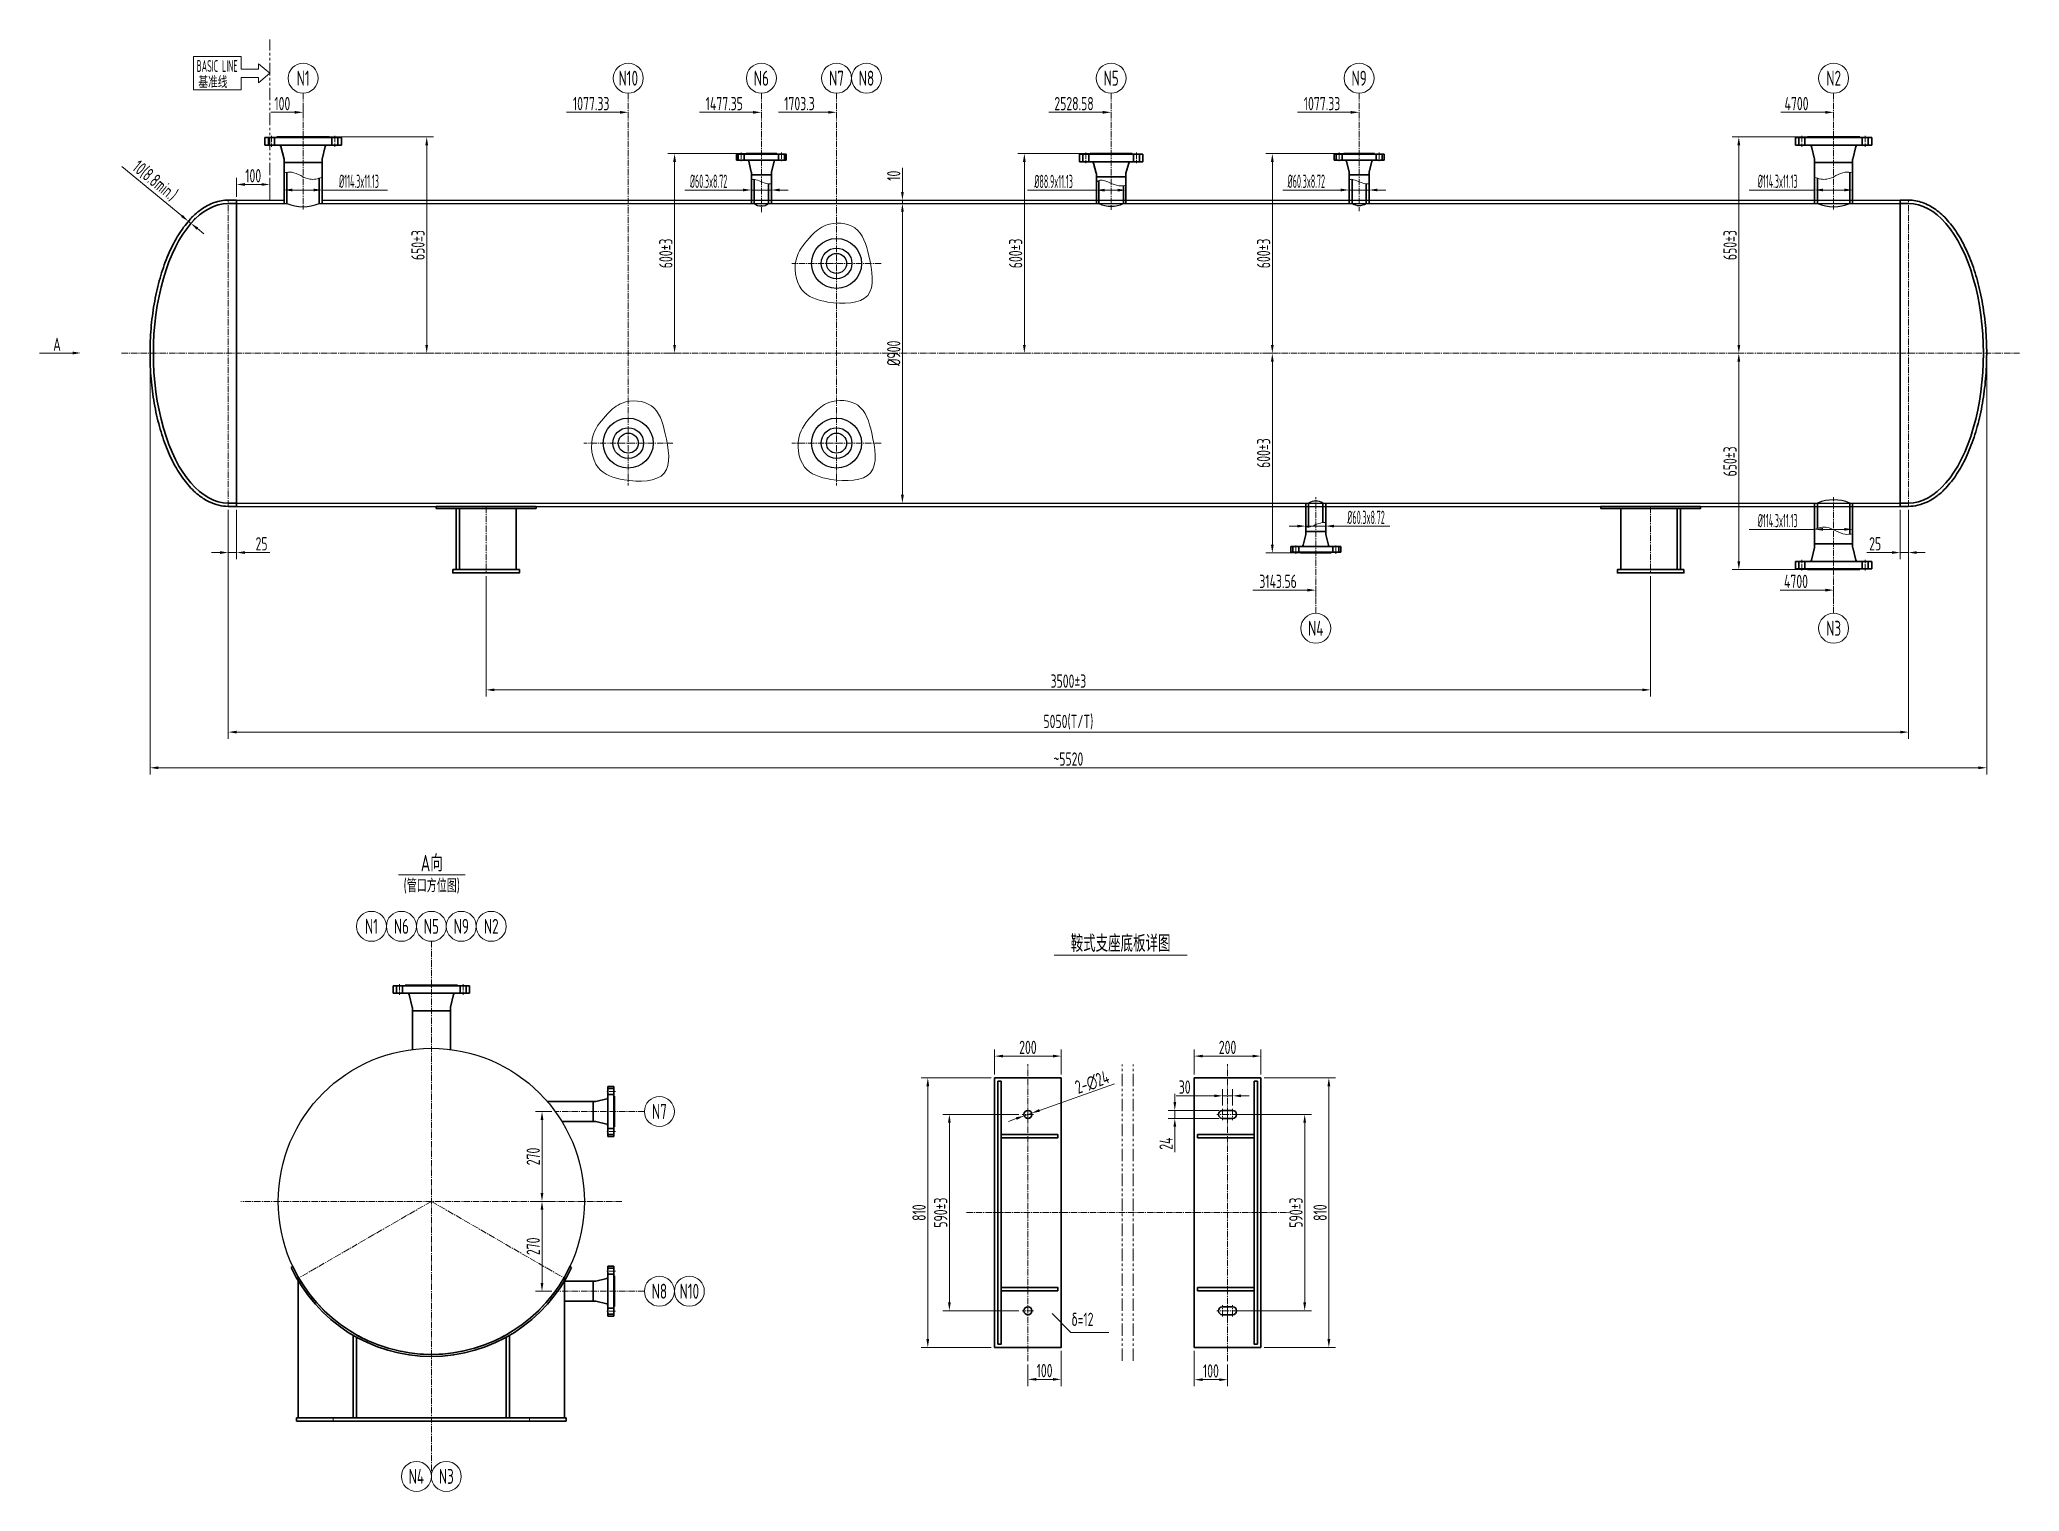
# Model space of a CAD drawing. Header units: millimetres. Extents: x 4066 to 40744, y -51176 to -24058.
# Drawn here: x 30214 to 36164, y -43411 to -39049 of the extents above; entities that cross this region are included whole.
import ezdxf
from ezdxf.enums import TextEntityAlignment as Align

# ---------------------------------------------------------------- set-up
doc = ezdxf.new("R2010")
doc.units = ezdxf.units.MM
doc.header["$PDMODE"] = 1
doc.linetypes.add('CENTER2', pattern=[28.575, 19.05, -3.175, 3.175, -3.175])
doc.linetypes.add('PHANTOM', pattern=[2.5, 1.25, -0.25, 0.25, -0.25, 0.25, -0.25])
for name, color, linetype, lineweight in [('1粗实线', 7, 'Continuous', 30), ('2细实线', 3, 'Continuous', 18), ('3中心线', 1, 'CENTER2', 18), ('5（双点划线）', 2, 'PHANTOM', 20), ('7文本', 2, 'Continuous', 18), ('8标注', 3, 'Continuous', 18)]:
    doc.layers.add(name, color=color, linetype=linetype, lineweight=lineweight)
doc.styles.add('lanpec', font='bpec_e.shx', dxfattribs={"width": 0.75, "bigfont": 'hztxt.shx'})
doc.styles.add('lanpec-dim', font='bpec_e.shx', dxfattribs={"width": 0.75})
doc.dimstyles.new('lanpec-10', dxfattribs={"dimscale": 10, "dimtxt": 4, "dimasz": 2.5, "dimexe": 2, "dimexo": 1, "dimtad": 1, "dimdsep": 46, "dimtxsty": 'lanpec-dim', "dimcen": 2.5, "dimclrd": 256, "dimclre": 256, "dimclrt": 256, "dimadec": 0, "dimazin": 0, "dimtfac": 1, "dimtmove": 0, "dimatfit": 3, "dimfxl": 1, "dimlwd": -1, "dimlwe": -1, "dimarcsym": 0})

msp = doc.modelspace()

# ---------------------------------------------------------------- texts
at = {"layer": '7文本', "style": 'lanpec'}
for s, width, p in [('BASIC LINE', 0.5, (30747.001, -39128.097)), ('基准线', 0.75, (30734.364, -39174.754))]:
    msp.add_text(s, height=35.4375, dxfattribs=dict(at, width=width)).set_placement(p, align=Align.MIDDLE)
at = {"layer": '7文本', "style": 'lanpec', "width": 0.75}
msp.add_text('δ=12', height=40, dxfattribs=at).set_placement((33314.782, -42914.238))
at = {"layer": '7文本', "char_height": 45, "width": 45, "attachment_point": 5, "style": 'lanpec'}
for s, insert in [('N1', (31005.462, -39164.857)), ('N10', (31982.792, -39164.857)), ('N6', (32382.809, -39164.857)), ('N7', (32608.758, -39164.857)), ('N8', (32698.758, -39164.857)), ('N5', (33434.037, -39164.857)), ('N9', (34179.33, -39164.857)), ('N2', (35605.462, -39164.857)), ('N4', (34049.026, -40817.775)), ('N3', (35605.462, -40817.775)), ('N1', (31210.926, -41713.316)), ('N6', (31300.926, -41713.316)), ('N5', (31390.926, -41713.316)), ('N9', (31480.926, -41713.316)), ('N2', (31570.926, -41713.316)), ('N7', (32076.303, -42269.775)), ('N8', (32076.303, -42809.775)), ('N10', (32166.303, -42809.775)), ('N4', (31345.926, -43366.233)), ('N3', (31435.926, -43366.233))]:
    msp.add_mtext(s, dxfattribs=dict(at, insert=insert))
at = {"layer": '8标注', "insert": (30265.848, -39964.323), "char_height": 40, "attachment_point": 5, "style": 'lanpec-dim'}
msp.add_mtext('A', dxfattribs=at)

# ---------------------------------------------------------------- blocks, each defined once
blk = doc.blocks.new('*U79')
at = {"layer": '2细实线'}
blk.add_line((-10, 0), (10, 0), dxfattribs=at)
at = {"layer": '7文本', "style": 'lanpec', "width": 0.75}
for tag, height, p in [('节点图名称', 5, (0, 3.5)), ('比例', 4, (0, -3.25))]:
    blk.add_attdef(tag, text='', height=height, dxfattribs=at).set_placement(p, align=Align.MIDDLE_CENTER)
blk = doc.blocks.new('*U78')
at = {"layer": '2细实线'}
blk.add_line((-20, 0), (20, 0), dxfattribs=at)
at = {"layer": '7文本', "style": 'lanpec', "width": 0.75}
for tag, height, p in [('节点图名称', 5, (0, 3.5)), ('比例', 4, (0, -3.25))]:
    blk.add_attdef(tag, text='', height=height, dxfattribs=at).set_placement(p, align=Align.MIDDLE_CENTER)
blk = doc.blocks.new('*D88')
at = {"layer": '8标注', "transparency": 16777216}
for p, q in [((31753.4, -42269.8), (31703.5, -42269.8)), ((31723.5, -42294.8), (31723.5, -42514.8)), ((31753.4, -42539.8), (31703.5, -42539.8))]:
    blk.add_line(p, q, dxfattribs=at)
for points in [[(31719.3, -42294.8), (31727.7, -42294.8), (31723.5, -42269.8)], [(31719.3, -42514.8), (31727.7, -42514.8), (31723.5, -42539.8)]]:
    blk.add_solid(points, dxfattribs=at)
at = {"layer": 'Defpoints', "color": 0, "transparency": 16777216}
for p in [(31763.4, -42269.8), (31723.5, -42539.8), (31763.4, -42539.8)]:
    blk.add_point(p, dxfattribs=at)
at = {"layer": '8标注', "transparency": 16777216, "insert": (31697.2, -42404.8), "char_height": 40, "attachment_point": 5, "rotation": 90, "style": 'lanpec-dim'}
blk.add_mtext('270', dxfattribs=at)
blk = doc.blocks.new('*D89')
at = {"layer": '8标注', "transparency": 16777216}
for p, q in [((31753.4, -42539.8), (31703.5, -42539.8)), ((31723.5, -42784.8), (31723.5, -42564.8)), ((31753.4, -42809.8), (31703.5, -42809.8))]:
    blk.add_line(p, q, dxfattribs=at)
for points in [[(31719.3, -42564.8), (31727.7, -42564.8), (31723.5, -42539.8)], [(31719.3, -42784.8), (31727.7, -42784.8), (31723.5, -42809.8)]]:
    blk.add_solid(points, dxfattribs=at)
at = {"layer": 'Defpoints', "color": 0, "transparency": 16777216}
for p in [(31723.5, -42539.8), (31763.4, -42539.8), (31763.4, -42809.8)]:
    blk.add_point(p, dxfattribs=at)
at = {"layer": '8标注', "transparency": 16777216, "insert": (31697.2, -42674.8), "char_height": 40, "attachment_point": 5, "rotation": 90, "style": 'lanpec-dim'}
blk.add_mtext('270', dxfattribs=at)
blk = doc.blocks.new('*D116')
at = {"layer": '8标注', "transparency": 16777216}
for p, q in [((33083.9, -42158.6), (33083.9, -42083.2)), ((33108.9, -42103.2), (33258.9, -42103.2)), ((33283.9, -42158.6), (33283.9, -42083.2))]:
    blk.add_line(p, q, dxfattribs=at)
for points in [[(33108.9, -42099.1), (33108.9, -42107.4), (33083.9, -42103.2)], [(33258.9, -42099.1), (33258.9, -42107.4), (33283.9, -42103.2)]]:
    blk.add_solid(points, dxfattribs=at)
at = {"layer": 'Defpoints', "color": 0, "transparency": 16777216}
for p in [(33283.9, -42103.2), (33083.9, -42168.6), (33283.9, -42168.6)]:
    blk.add_point(p, dxfattribs=at)
at = {"layer": '8标注', "transparency": 16777216, "insert": (33183.9, -42077), "char_height": 40, "attachment_point": 5, "style": 'lanpec-dim'}
blk.add_mtext('200', dxfattribs=at)
blk = doc.blocks.new('*D117')
at = {"layer": '8标注', "transparency": 16777216}
for p, q in [((33073.9, -42168.6), (32863, -42168.6)), ((32883, -42193.6), (32883, -42953.6)), ((33073.9, -42978.6), (32863, -42978.6))]:
    blk.add_line(p, q, dxfattribs=at)
for points in [[(32878.8, -42193.6), (32887.1, -42193.6), (32883, -42168.6)], [(32878.8, -42953.6), (32887.1, -42953.6), (32883, -42978.6)]]:
    blk.add_solid(points, dxfattribs=at)
at = {"layer": 'Defpoints', "color": 0, "transparency": 16777216}
for p in [(33083.9, -42168.6), (32883, -42978.6), (33083.9, -42978.6)]:
    blk.add_point(p, dxfattribs=at)
at = {"layer": '8标注', "transparency": 16777216, "insert": (32856.7, -42573.6), "char_height": 40, "attachment_point": 5, "rotation": 90, "style": 'lanpec-dim'}
blk.add_mtext('810', dxfattribs=at)
blk = doc.blocks.new('*D118')
at = {"layer": '8标注', "transparency": 16777216}
for p, q in [((33156.9, -42278.6), (32927.9, -42278.6)), ((32947.9, -42303.6), (32947.9, -42843.6)), ((33156.9, -42868.6), (32927.9, -42868.6))]:
    blk.add_line(p, q, dxfattribs=at)
for points in [[(32943.7, -42303.6), (32952, -42303.6), (32947.9, -42278.6)], [(32943.7, -42843.6), (32952, -42843.6), (32947.9, -42868.6)]]:
    blk.add_solid(points, dxfattribs=at)
at = {"layer": 'Defpoints', "color": 0, "transparency": 16777216}
for p in [(33166.9, -42278.6), (32947.9, -42868.6), (33166.9, -42868.6)]:
    blk.add_point(p, dxfattribs=at)
at = {"layer": '8标注', "transparency": 16777216, "insert": (32921.6, -42573.6), "char_height": 40, "attachment_point": 5, "rotation": 90, "style": 'lanpec-dim'}
blk.add_mtext('590%%P3', dxfattribs=at)
blk = doc.blocks.new('*D119')
at = {"layer": '8标注', "transparency": 16777216}
for p, q in [((33683.9, -42158.6), (33683.9, -42083.2)), ((33858.9, -42103.2), (33708.9, -42103.2)), ((33883.9, -42158.6), (33883.9, -42083.2))]:
    blk.add_line(p, q, dxfattribs=at)
for points in [[(33708.9, -42099.1), (33708.9, -42107.4), (33683.9, -42103.2)], [(33858.9, -42099.1), (33858.9, -42107.4), (33883.9, -42103.2)]]:
    blk.add_solid(points, dxfattribs=at)
at = {"layer": 'Defpoints', "color": 0, "transparency": 16777216}
for p in [(33683.9, -42103.2), (33683.9, -42168.6), (33883.9, -42168.6)]:
    blk.add_point(p, dxfattribs=at)
at = {"layer": '8标注', "transparency": 16777216, "insert": (33783.9, -42077), "char_height": 40, "attachment_point": 5, "style": 'lanpec-dim'}
blk.add_mtext('200', dxfattribs=at)
blk = doc.blocks.new('*D120')
at = {"layer": '8标注', "transparency": 16777216}
for p, q in [((33893.9, -42168.6), (34108.4, -42168.6)), ((34088.4, -42193.6), (34088.4, -42953.6)), ((33893.9, -42978.6), (34108.4, -42978.6))]:
    blk.add_line(p, q, dxfattribs=at)
for points in [[(34084.2, -42193.6), (34092.5, -42193.6), (34088.4, -42168.6)], [(34084.2, -42953.6), (34092.5, -42953.6), (34088.4, -42978.6)]]:
    blk.add_solid(points, dxfattribs=at)
at = {"layer": 'Defpoints', "color": 0, "transparency": 16777216}
for p in [(33883.9, -42168.6), (33883.9, -42978.6), (34088.4, -42978.6)]:
    blk.add_point(p, dxfattribs=at)
at = {"layer": '8标注', "transparency": 16777216, "insert": (34062.1, -42573.6), "char_height": 40, "attachment_point": 5, "rotation": 90, "style": 'lanpec-dim'}
blk.add_mtext('810', dxfattribs=at)
blk = doc.blocks.new('*D121')
at = {"layer": '8标注', "transparency": 16777216}
for p, q in [((33810.9, -42278.6), (34035.8, -42278.6)), ((34015.8, -42303.6), (34015.8, -42843.6)), ((33810.9, -42868.6), (34035.8, -42868.6))]:
    blk.add_line(p, q, dxfattribs=at)
for points in [[(34011.6, -42303.6), (34019.9, -42303.6), (34015.8, -42278.6)], [(34011.6, -42843.6), (34019.9, -42843.6), (34015.8, -42868.6)]]:
    blk.add_solid(points, dxfattribs=at)
at = {"layer": 'Defpoints', "color": 0, "transparency": 16777216}
for p in [(33800.9, -42278.6), (33800.9, -42868.6), (34015.8, -42868.6)]:
    blk.add_point(p, dxfattribs=at)
at = {"layer": '8标注', "transparency": 16777216, "insert": (33989.5, -42573.6), "char_height": 40, "attachment_point": 5, "rotation": 90, "style": 'lanpec-dim'}
blk.add_mtext('590%%P3', dxfattribs=at)
blk = doc.blocks.new('*D122')
at = {"layer": '8标注', "transparency": 16777216}
for p, q in [((33283.9, -42988.6), (33283.9, -43094.6)), ((33183.9, -43030), (33183.9, -43094.6)), ((33208.9, -43074.6), (33258.9, -43074.6))]:
    blk.add_line(p, q, dxfattribs=at)
for points in [[(33208.9, -43070.4), (33208.9, -43078.7), (33183.9, -43074.6)], [(33258.9, -43070.4), (33258.9, -43078.7), (33283.9, -43074.6)]]:
    blk.add_solid(points, dxfattribs=at)
at = {"layer": 'Defpoints', "color": 0, "transparency": 16777216}
for p in [(33183.9, -43020), (33283.9, -42978.6), (33283.9, -43074.6)]:
    blk.add_point(p, dxfattribs=at)
at = {"layer": '8标注', "transparency": 16777216, "insert": (33233.9, -43048.3), "char_height": 40, "attachment_point": 5, "style": 'lanpec-dim'}
blk.add_mtext('100', dxfattribs=at)
blk = doc.blocks.new('*D123')
at = {"layer": '8标注', "transparency": 16777216}
for p, q in [((33683.9, -42988.6), (33683.9, -43095.5)), ((33708.9, -43075.5), (33758.9, -43075.5)), ((33783.9, -43030), (33783.9, -43095.5))]:
    blk.add_line(p, q, dxfattribs=at)
for points in [[(33708.9, -43071.4), (33708.9, -43079.7), (33683.9, -43075.5)], [(33758.9, -43071.4), (33758.9, -43079.7), (33783.9, -43075.5)]]:
    blk.add_solid(points, dxfattribs=at)
at = {"layer": 'Defpoints', "color": 0, "transparency": 16777216}
for p in [(33683.9, -42978.6), (33783.9, -43020), (33783.9, -43075.5)]:
    blk.add_point(p, dxfattribs=at)
at = {"layer": '8标注', "transparency": 16777216, "insert": (33733.9, -43049.3), "char_height": 40, "attachment_point": 5, "style": 'lanpec-dim'}
blk.add_mtext('100', dxfattribs=at)
blk = doc.blocks.new('*D124')
at = {"layer": '8标注', "transparency": 16777216}
for p, q in [((33444.1, -42186.4), (33218.7, -42266.3)), ((33149, -42291), (33125.4, -42299.3)), ((33172.5, -42282.6), (33195.2, -42274.6))]:
    blk.add_line(p, q, dxfattribs=at)
for points in [[(33147.6, -42287.1), (33150.4, -42294.9), (33172.5, -42282.6)], [(33217.3, -42262.3), (33220.1, -42270.2), (33195.2, -42274.6)]]:
    blk.add_solid(points, dxfattribs=at)
at = {"layer": 'Defpoints', "color": 0, "transparency": 16777216}
for p in [(33172.5, -42282.6), (33195.2, -42274.6)]:
    blk.add_point(p, dxfattribs=at)
at = {"layer": '8标注', "transparency": 16777216, "insert": (33377.1, -42182.3), "char_height": 40, "attachment_point": 5, "rotation": 19.51725, "style": 'lanpec-dim'}
blk.add_mtext('2-∅24', dxfattribs=at)
blk = doc.blocks.new('*D125')
at = {"layer": '8标注', "transparency": 16777216}
for p, q in [((33743.9, -42222.6), (33629.9, -42222.6)), ((33768.9, -42251.6), (33768.9, -42202.6)), ((33798.9, -42222.6), (33768.9, -42222.6)), ((33798.9, -42251.6), (33798.9, -42202.6)), ((33823.9, -42222.6), (33848.9, -42222.6))]:
    blk.add_line(p, q, dxfattribs=at)
for points in [[(33743.9, -42218.5), (33743.9, -42226.8), (33768.9, -42222.6)], [(33823.9, -42218.5), (33823.9, -42226.8), (33798.9, -42222.6)]]:
    blk.add_solid(points, dxfattribs=at)
at = {"layer": 'Defpoints', "color": 0, "transparency": 16777216}
for p in [(33798.9, -42222.6), (33768.9, -42261.6), (33798.9, -42261.6)]:
    blk.add_point(p, dxfattribs=at)
at = {"layer": '8标注', "transparency": 16777216, "insert": (33655.1, -42196.4), "char_height": 40, "attachment_point": 5, "style": 'lanpec-dim'}
blk.add_mtext('30', dxfattribs=at)
blk = doc.blocks.new('*D126')
at = {"layer": '8标注', "transparency": 16777216}
for p, q in [((33625.4, -42241.6), (33625.4, -42216.6)), ((33758.9, -42266.6), (33605.4, -42266.6)), ((33758.9, -42290.6), (33605.4, -42290.6)), ((33625.4, -42266.6), (33625.4, -42290.6)), ((33625.4, -42315.6), (33625.4, -42392))]:
    blk.add_line(p, q, dxfattribs=at)
for points in [[(33621.3, -42241.6), (33629.6, -42241.6), (33625.4, -42266.6)], [(33621.3, -42315.6), (33629.6, -42315.6), (33625.4, -42290.6)]]:
    blk.add_solid(points, dxfattribs=at)
at = {"layer": 'Defpoints', "color": 0, "transparency": 16777216}
for p in [(33625.4, -42290.6), (33768.9, -42266.6), (33768.9, -42290.6)]:
    blk.add_point(p, dxfattribs=at)
at = {"layer": '8标注', "transparency": 16777216, "insert": (33599.2, -42366.3), "char_height": 40, "attachment_point": 5, "rotation": 90, "style": 'lanpec-dim'}
blk.add_mtext('24', dxfattribs=at)
blk = doc.blocks.new('*D81')
at = {"layer": '8标注', "transparency": 16777216}
for p, q in [((32777.1, -39541.3), (32826.7, -39541.3)), ((32806.7, -40416.3), (32806.7, -39566.3)), ((32777.1, -40441.3), (32826.7, -40441.3))]:
    blk.add_line(p, q, dxfattribs=at)
for points in [[(32802.5, -39566.3), (32810.9, -39566.3), (32806.7, -39541.3)], [(32802.5, -40416.3), (32810.9, -40416.3), (32806.7, -40441.3)]]:
    blk.add_solid(points, dxfattribs=at)
at = {"layer": 'Defpoints', "color": 0, "transparency": 16777216}
for p in [(32767.1, -39541.3), (32806.7, -39541.3), (32767.1, -40441.3)]:
    blk.add_point(p, dxfattribs=at)
at = {"layer": '8标注', "transparency": 16777216, "insert": (32780.5, -39991.3), "char_height": 40, "attachment_point": 5, "rotation": 90, "style": 'lanpec-dim'}
blk.add_mtext('%%C900', dxfattribs=at)
blk = doc.blocks.new('*D82')
at = {"layer": '8标注', "transparency": 16777216}
for p, q in [((32806.7, -39506.3), (32806.7, -39434.4)), ((32803.4, -39531.3), (32826.7, -39531.3)), ((32803.4, -39541.3), (32826.7, -39541.3)), ((32806.7, -39541.3), (32806.7, -39531.3)), ((32806.7, -39566.3), (32806.7, -39591.3))]:
    blk.add_line(p, q, dxfattribs=at)
for points in [[(32802.5, -39506.3), (32810.9, -39506.3), (32806.7, -39531.3)], [(32802.5, -39566.3), (32810.9, -39566.3), (32806.7, -39541.3)]]:
    blk.add_solid(points, dxfattribs=at)
at = {"layer": 'Defpoints', "color": 0, "transparency": 16777216}
for p in [(32793.4, -39531.3), (32793.4, -39541.3), (32806.7, -39531.3)]:
    blk.add_point(p, dxfattribs=at)
at = {"layer": '8标注', "transparency": 16777216, "insert": (32780.5, -39457.8), "char_height": 40, "attachment_point": 5, "rotation": 90, "style": 'lanpec-dim'}
blk.add_mtext('10', dxfattribs=at)
blk = doc.blocks.new('*D83')
at = {"layer": '8标注', "transparency": 16777216}
for p, q in [((30641.3, -39578.8), (30460.2, -39430.4)), ((30668.4, -39601), (30660.6, -39594.6)), ((30661.9, -39593.1), (30673.3, -39579.2)), ((30669.6, -39599.5), (30681, -39585.5)), ((30687.7, -39616.8), (30707, -39632.7))]:
    blk.add_line(p, q, dxfattribs=at)
for points in [[(30643.9, -39575.6), (30638.6, -39582), (30660.6, -39594.6)], [(30690.3, -39613.6), (30685.1, -39620), (30668.4, -39601)]]:
    blk.add_solid(points, dxfattribs=at)
at = {"layer": 'Defpoints', "color": 0, "transparency": 16777216}
for p in [(30655.5, -39600.9), (30660.6, -39594.6), (30663.3, -39607.2)]:
    blk.add_point(p, dxfattribs=at)
at = {"layer": '8标注', "transparency": 16777216, "insert": (30560, -39473.5), "char_height": 40, "attachment_point": 5, "rotation": 320.6695, "style": 'lanpec-dim'}
blk.add_mtext('10(8.8min.)', dxfattribs=at)
blk = doc.blocks.new('*D84')
at = {"layer": '8标注', "transparency": 16777216}
for p, q in [((30780.5, -40461.3), (30780.5, -41149.7)), ((35830.5, -40461.3), (35830.5, -41149.7)), ((30805.5, -41129.7), (35805.5, -41129.7))]:
    blk.add_line(p, q, dxfattribs=at)
for points in [[(30805.5, -41125.5), (30805.5, -41133.9), (30780.5, -41129.7)], [(35805.5, -41125.5), (35805.5, -41133.9), (35830.5, -41129.7)]]:
    blk.add_solid(points, dxfattribs=at)
at = {"layer": 'Defpoints', "color": 0, "transparency": 16777216}
for p in [(30780.5, -40451.3), (35830.5, -40451.3), (35830.5, -41129.7)]:
    blk.add_point(p, dxfattribs=at)
at = {"layer": '8标注', "transparency": 16777216, "insert": (33305.5, -41099.7), "char_height": 40, "attachment_point": 5, "style": 'lanpec-dim'}
blk.add_mtext('5050(T/T)', dxfattribs=at)
blk = doc.blocks.new('*D85')
at = {"layer": '8标注', "transparency": 16777216}
for p, q in [((30545.5, -40001.3), (30545.5, -41256.9)), ((36065.5, -40001.3), (36065.5, -41256.9)), ((30570.5, -41236.9), (36040.5, -41236.9))]:
    blk.add_line(p, q, dxfattribs=at)
for points in [[(30570.5, -41232.7), (30570.5, -41241.1), (30545.5, -41236.9)], [(36040.5, -41232.7), (36040.5, -41241.1), (36065.5, -41236.9)]]:
    blk.add_solid(points, dxfattribs=at)
at = {"layer": 'Defpoints', "color": 0, "transparency": 16777216}
for p in [(30545.5, -39991.3), (36065.5, -39991.3), (36065.5, -41236.9)]:
    blk.add_point(p, dxfattribs=at)
at = {"layer": '8标注', "transparency": 16777216, "insert": (33305.5, -41210.7), "char_height": 40, "attachment_point": 5, "style": 'lanpec-dim'}
blk.add_mtext('~5520', dxfattribs=at)
blk = doc.blocks.new('*D86')
at = {"layer": '8标注', "transparency": 16777216}
for p, q in [((31555.5, -40661.3), (31555.5, -41022.7)), ((35055.5, -40661.3), (35055.5, -41022.7)), ((31580.5, -41002.7), (35030.5, -41002.7))]:
    blk.add_line(p, q, dxfattribs=at)
for points in [[(31580.5, -40998.6), (31580.5, -41006.9), (31555.5, -41002.7)], [(35030.5, -40998.6), (35030.5, -41006.9), (35055.5, -41002.7)]]:
    blk.add_solid(points, dxfattribs=at)
at = {"layer": 'Defpoints', "color": 0, "transparency": 16777216}
for p in [(31555.5, -40651.3), (35055.5, -40651.3), (35055.5, -41002.7)]:
    blk.add_point(p, dxfattribs=at)
at = {"layer": '8标注', "transparency": 16777216, "insert": (33305.5, -40976.5), "char_height": 40, "attachment_point": 5, "style": 'lanpec-dim'}
blk.add_mtext('3500%%P3', dxfattribs=at)
blk = doc.blocks.new('*D90')
at = {"layer": '8标注', "transparency": 16777216}
for p, q in [((31015.5, -39341.3), (31397, -39341.3)), ((31377, -39366.3), (31377, -39966.3)), ((31348, -39991.3), (31397, -39991.3))]:
    blk.add_line(p, q, dxfattribs=at)
for points in [[(31372.8, -39366.3), (31381.1, -39366.3), (31377, -39341.3)], [(31372.8, -39966.3), (31381.1, -39966.3), (31377, -39991.3)]]:
    blk.add_solid(points, dxfattribs=at)
at = {"layer": 'Defpoints', "color": 0, "transparency": 16777216}
for p in [(31005.5, -39341.3), (31338, -39991.3), (31377, -39991.3)]:
    blk.add_point(p, dxfattribs=at)
at = {"layer": '8标注', "transparency": 16777216, "insert": (31350.7, -39666.3), "char_height": 40, "attachment_point": 5, "rotation": 90, "style": 'lanpec-dim'}
blk.add_mtext('650%%P3', dxfattribs=at)
blk = doc.blocks.new('*D91')
at = {"layer": '8标注', "transparency": 16777216}
for p, q in [((30948.3, -39505.8), (30948.3, -39480.8)), ((30973.3, -39500.8), (31037.6, -39500.8)), ((31062.6, -39505.8), (31062.6, -39480.8)), ((31062.6, -39500.8), (31259.4, -39500.8))]:
    blk.add_line(p, q, dxfattribs=at)
for points in [[(30973.3, -39496.6), (30973.3, -39504.9), (30948.3, -39500.8)], [(31037.6, -39496.6), (31037.6, -39504.9), (31062.6, -39500.8)]]:
    blk.add_solid(points, dxfattribs=at)
at = {"layer": 'Defpoints', "color": 0, "transparency": 16777216}
for p in [(30948.3, -39500.8), (30948.3, -39515.8), (31062.6, -39515.8)]:
    blk.add_point(p, dxfattribs=at)
at = {"layer": '8标注', "transparency": 16777216, "insert": (31173.5, -39474.5), "char_height": 40, "attachment_point": 5, "style": 'lanpec-dim'}
blk.add_mtext('{\\W0.5;%%C114.3x11.13}', dxfattribs=at)
blk = doc.blocks.new('*D93')
at = {"layer": '8标注', "transparency": 16777216}
for p, q in [((35595.5, -39341.3), (35300.5, -39341.3)), ((35320.5, -39366.3), (35320.5, -39966.3)), ((35331.8, -39991.3), (35300.5, -39991.3))]:
    blk.add_line(p, q, dxfattribs=at)
for points in [[(35316.3, -39366.3), (35324.7, -39366.3), (35320.5, -39341.3)], [(35316.3, -39966.3), (35324.7, -39966.3), (35320.5, -39991.3)]]:
    blk.add_solid(points, dxfattribs=at)
at = {"layer": 'Defpoints', "color": 0, "transparency": 16777216}
for p in [(35605.5, -39341.3), (35320.5, -39991.3), (35341.8, -39991.3)]:
    blk.add_point(p, dxfattribs=at)
at = {"layer": '8标注', "transparency": 16777216, "insert": (35294.2, -39666.3), "char_height": 40, "attachment_point": 5, "rotation": 90, "style": 'lanpec-dim'}
blk.add_mtext('650%%P3', dxfattribs=at)
blk = doc.blocks.new('*D92')
at = {"layer": '8标注', "transparency": 16777216}
for p, q in [((35548.3, -39500.8), (35351.6, -39500.8)), ((35548.3, -39505.8), (35548.3, -39480.8)), ((35637.6, -39500.8), (35573.3, -39500.8)), ((35662.6, -39505.8), (35662.6, -39480.8))]:
    blk.add_line(p, q, dxfattribs=at)
for points in [[(35573.3, -39496.6), (35573.3, -39504.9), (35548.3, -39500.8)], [(35637.6, -39496.6), (35637.6, -39504.9), (35662.6, -39500.8)]]:
    blk.add_solid(points, dxfattribs=at)
at = {"layer": 'Defpoints', "color": 0, "transparency": 16777216}
for p in [(35662.6, -39500.8), (35548.3, -39515.8), (35662.6, -39515.8)]:
    blk.add_point(p, dxfattribs=at)
at = {"layer": '8标注', "transparency": 16777216, "insert": (35437.4, -39474.5), "char_height": 40, "attachment_point": 5, "style": 'lanpec-dim'}
blk.add_mtext('{\\W0.5;%%C114.3x11.13}', dxfattribs=at)
blk = doc.blocks.new('*D94')
at = {"layer": '8标注', "transparency": 16777216}
for p, q in [((32372.8, -39391.3), (32101.9, -39391.3)), ((32121.9, -39416.3), (32121.9, -39966.3)), ((32140.2, -39991.3), (32101.9, -39991.3))]:
    blk.add_line(p, q, dxfattribs=at)
for points in [[(32117.8, -39416.3), (32126.1, -39416.3), (32121.9, -39391.3)], [(32117.8, -39966.3), (32126.1, -39966.3), (32121.9, -39991.3)]]:
    blk.add_solid(points, dxfattribs=at)
at = {"layer": 'Defpoints', "color": 0, "transparency": 16777216}
for p in [(32382.8, -39391.3), (32121.9, -39991.3), (32150.2, -39991.3)]:
    blk.add_point(p, dxfattribs=at)
at = {"layer": '8标注', "transparency": 16777216, "insert": (32095.7, -39691.3), "char_height": 40, "attachment_point": 5, "rotation": 90, "style": 'lanpec-dim'}
blk.add_mtext('600%%P3', dxfattribs=at)
blk = doc.blocks.new('*D95')
at = {"layer": '8标注', "transparency": 16777216}
for p, q in [((33424, -39391.3), (33153.2, -39391.3)), ((33173.2, -39416.3), (33173.2, -39966.3)), ((33191.4, -39991.3), (33153.2, -39991.3))]:
    blk.add_line(p, q, dxfattribs=at)
for points in [[(33169, -39416.3), (33177.3, -39416.3), (33173.2, -39391.3)], [(33169, -39966.3), (33177.3, -39966.3), (33173.2, -39991.3)]]:
    blk.add_solid(points, dxfattribs=at)
at = {"layer": 'Defpoints', "color": 0, "transparency": 16777216}
for p in [(33434, -39391.3), (33173.2, -39991.3), (33201.4, -39991.3)]:
    blk.add_point(p, dxfattribs=at)
at = {"layer": '8标注', "transparency": 16777216, "insert": (33146.9, -39691.3), "char_height": 40, "attachment_point": 5, "rotation": 90, "style": 'lanpec-dim'}
blk.add_mtext('600%%P3', dxfattribs=at)
blk = doc.blocks.new('*D96')
at = {"layer": '8标注', "transparency": 16777216}
for p, q in [((34169.3, -39391.3), (33898.5, -39391.3)), ((33918.5, -39416.3), (33918.5, -39966.3)), ((33936.7, -39991.3), (33898.5, -39991.3))]:
    blk.add_line(p, q, dxfattribs=at)
for points in [[(33914.3, -39416.3), (33922.6, -39416.3), (33918.5, -39391.3)], [(33914.3, -39966.3), (33922.6, -39966.3), (33918.5, -39991.3)]]:
    blk.add_solid(points, dxfattribs=at)
at = {"layer": 'Defpoints', "color": 0, "transparency": 16777216}
for p in [(34179.3, -39391.3), (33918.5, -39991.3), (33946.7, -39991.3)]:
    blk.add_point(p, dxfattribs=at)
at = {"layer": '8标注', "transparency": 16777216, "insert": (33892.2, -39691.3), "char_height": 40, "attachment_point": 5, "rotation": 90, "style": 'lanpec-dim'}
blk.add_mtext('600%%P3', dxfattribs=at)
blk = doc.blocks.new('*D97')
at = {"layer": '8标注', "transparency": 16777216}
for p, q in [((33936.7, -39991.3), (33898.5, -39991.3)), ((33918.5, -40566.3), (33918.5, -40016.3)), ((34039, -40591.3), (33898.5, -40591.3))]:
    blk.add_line(p, q, dxfattribs=at)
for points in [[(33914.3, -40016.3), (33922.6, -40016.3), (33918.5, -39991.3)], [(33914.3, -40566.3), (33922.6, -40566.3), (33918.5, -40591.3)]]:
    blk.add_solid(points, dxfattribs=at)
at = {"layer": 'Defpoints', "color": 0, "transparency": 16777216}
for p in [(33918.5, -39991.3), (33946.7, -39991.3), (34049, -40591.3)]:
    blk.add_point(p, dxfattribs=at)
at = {"layer": '8标注', "transparency": 16777216, "insert": (33892.2, -40291.3), "char_height": 40, "attachment_point": 5, "rotation": 90, "style": 'lanpec-dim'}
blk.add_mtext('600%%P3', dxfattribs=at)
blk = doc.blocks.new('*D98')
at = {"layer": '8标注', "transparency": 16777216}
for p, q in [((35331.8, -39991.3), (35300.5, -39991.3)), ((35320.5, -40616.3), (35320.5, -40016.3)), ((35595.5, -40641.3), (35300.5, -40641.3))]:
    blk.add_line(p, q, dxfattribs=at)
for points in [[(35316.3, -40016.3), (35324.7, -40016.3), (35320.5, -39991.3)], [(35316.3, -40616.3), (35324.7, -40616.3), (35320.5, -40641.3)]]:
    blk.add_solid(points, dxfattribs=at)
at = {"layer": 'Defpoints', "color": 0, "transparency": 16777216}
for p in [(35320.5, -39991.3), (35341.8, -39991.3), (35605.5, -40641.3)]:
    blk.add_point(p, dxfattribs=at)
at = {"layer": '8标注', "transparency": 16777216, "insert": (35294.2, -40316.3), "char_height": 40, "attachment_point": 5, "rotation": 90, "style": 'lanpec-dim'}
blk.add_mtext('650%%P3', dxfattribs=at)
blk = doc.blocks.new('*D99')
at = {"layer": '8标注', "transparency": 16777216}
for p, q in [((32327.7, -39500.8), (32153.1, -39500.8)), ((32352.7, -39505.8), (32352.7, -39480.8)), ((32413, -39500.8), (32352.7, -39500.8)), ((32413, -39506.4), (32413, -39480.8)), ((32438, -39500.8), (32463, -39500.8))]:
    blk.add_line(p, q, dxfattribs=at)
for points in [[(32327.7, -39496.6), (32327.7, -39504.9), (32352.7, -39500.8)], [(32438, -39496.6), (32438, -39504.9), (32413, -39500.8)]]:
    blk.add_solid(points, dxfattribs=at)
at = {"layer": 'Defpoints', "color": 0, "transparency": 16777216}
for p in [(32413, -39500.8), (32352.7, -39515.8), (32413, -39516.4)]:
    blk.add_point(p, dxfattribs=at)
at = {"layer": '8标注', "transparency": 16777216, "insert": (32224.2, -39474.5), "char_height": 40, "attachment_point": 5, "style": 'lanpec-dim'}
blk.add_mtext('{\\W0.5;%%C60.3x8.72}', dxfattribs=at)
blk = doc.blocks.new('*D100')
at = {"layer": '8标注', "transparency": 16777216}
for p, q in [((33389.6, -39501.3), (33182.6, -39501.3)), ((33389.6, -39506.3), (33389.6, -39481.3)), ((33453.5, -39501.3), (33414.6, -39501.3)), ((33478.5, -39506.9), (33478.5, -39481.3))]:
    blk.add_line(p, q, dxfattribs=at)
for points in [[(33414.6, -39497.1), (33414.6, -39505.5), (33389.6, -39501.3)], [(33453.5, -39497.1), (33453.5, -39505.5), (33478.5, -39501.3)]]:
    blk.add_solid(points, dxfattribs=at)
at = {"layer": 'Defpoints', "color": 0, "transparency": 16777216}
for p in [(33478.5, -39501.3), (33389.6, -39516.3), (33478.5, -39516.9)]:
    blk.add_point(p, dxfattribs=at)
at = {"layer": '8标注', "transparency": 16777216, "insert": (33261.1, -39475.1), "char_height": 40, "attachment_point": 5, "style": 'lanpec-dim'}
blk.add_mtext('{\\W0.5;%%C88.9x11.13}', dxfattribs=at)
blk = doc.blocks.new('*D101')
at = {"layer": '8标注', "transparency": 16777216}
for p, q in [((34124.2, -39500.8), (33949.6, -39500.8)), ((34149.2, -39505.8), (34149.2, -39480.8)), ((34209.5, -39500.8), (34149.2, -39500.8)), ((34209.5, -39506.4), (34209.5, -39480.8)), ((34234.5, -39500.8), (34259.5, -39500.8))]:
    blk.add_line(p, q, dxfattribs=at)
for points in [[(34124.2, -39496.6), (34124.2, -39504.9), (34149.2, -39500.8)], [(34234.5, -39496.6), (34234.5, -39504.9), (34209.5, -39500.8)]]:
    blk.add_solid(points, dxfattribs=at)
at = {"layer": 'Defpoints', "color": 0, "transparency": 16777216}
for p in [(34209.5, -39500.8), (34149.2, -39515.8), (34209.5, -39516.4)]:
    blk.add_point(p, dxfattribs=at)
at = {"layer": '8标注', "transparency": 16777216, "insert": (34020.7, -39474.5), "char_height": 40, "attachment_point": 5, "style": 'lanpec-dim'}
blk.add_mtext('{\\W0.5;%%C60.3x8.72}', dxfattribs=at)
blk = doc.blocks.new('*D102')
at = {"layer": '8标注', "transparency": 16777216}
for p, q in [((33993.9, -40510.7), (33968.9, -40510.7)), ((34018.9, -40505.7), (34018.9, -40530.7)), ((34018.9, -40510.7), (34079.2, -40510.7)), ((34079.2, -40505.1), (34079.2, -40530.7)), ((34104.2, -40510.7), (34271.3, -40510.7))]:
    blk.add_line(p, q, dxfattribs=at)
for points in [[(33993.9, -40506.5), (33993.9, -40514.9), (34018.9, -40510.7)], [(34104.2, -40506.5), (34104.2, -40514.9), (34079.2, -40510.7)]]:
    blk.add_solid(points, dxfattribs=at)
at = {"layer": 'Defpoints', "color": 0, "transparency": 16777216}
for p in [(34018.9, -40495.7), (34079.2, -40495.1), (34079.2, -40510.7)]:
    blk.add_point(p, dxfattribs=at)
at = {"layer": '8标注', "transparency": 16777216, "insert": (34200.2, -40484.5), "char_height": 40, "attachment_point": 5, "style": 'lanpec-dim'}
blk.add_mtext('{\\W0.5;%%C60.3x8.72}', dxfattribs=at)
blk = doc.blocks.new('*D103')
at = {"layer": '8标注', "transparency": 16777216}
for p, q in [((35548.3, -40520.4), (35351.6, -40520.4)), ((35548.3, -40515.3), (35548.3, -40540.4)), ((35637.6, -40520.4), (35573.3, -40520.4)), ((35662.6, -40515.3), (35662.6, -40540.4))]:
    blk.add_line(p, q, dxfattribs=at)
for points in [[(35573.3, -40516.2), (35573.3, -40524.5), (35548.3, -40520.4)], [(35637.6, -40516.2), (35637.6, -40524.5), (35662.6, -40520.4)]]:
    blk.add_solid(points, dxfattribs=at)
at = {"layer": 'Defpoints', "color": 0, "transparency": 16777216}
for p in [(35548.3, -40505.3), (35662.6, -40505.3), (35662.6, -40520.4)]:
    blk.add_point(p, dxfattribs=at)
at = {"layer": '8标注', "transparency": 16777216, "insert": (35437.4, -40494.1), "char_height": 40, "attachment_point": 5, "style": 'lanpec-dim'}
blk.add_mtext('{\\W0.5;%%C114.3x11.13}', dxfattribs=at)
blk = doc.blocks.new('*D104')
at = {"layer": '8标注', "transparency": 16777216}
for p, q in [((30780.5, -40461.3), (30780.5, -40610.2)), ((30805.5, -40461.3), (30805.5, -40610.2)), ((30755.5, -40590.2), (30730.5, -40590.2)), ((30780.5, -40590.2), (30805.5, -40590.2)), ((30830.5, -40590.2), (30905.7, -40590.2))]:
    blk.add_line(p, q, dxfattribs=at)
for points in [[(30755.5, -40586), (30755.5, -40594.3), (30780.5, -40590.2)], [(30830.5, -40586), (30830.5, -40594.3), (30805.5, -40590.2)]]:
    blk.add_solid(points, dxfattribs=at)
at = {"layer": 'Defpoints', "color": 0, "transparency": 16777216}
for p in [(30780.5, -40451.3), (30805.5, -40451.3), (30805.5, -40590.2)]:
    blk.add_point(p, dxfattribs=at)
at = {"layer": '8标注', "transparency": 16777216, "insert": (30880.6, -40563.9), "char_height": 40, "attachment_point": 5, "style": 'lanpec-dim'}
blk.add_mtext('25', dxfattribs=at)
blk = doc.blocks.new('*D105')
at = {"layer": '8标注', "transparency": 16777216}
for p, q in [((35805.5, -40461.3), (35805.5, -40610.2)), ((35830.5, -40461.3), (35830.5, -40610.2)), ((35780.5, -40590.2), (35705.2, -40590.2)), ((35830.5, -40590.2), (35805.5, -40590.2)), ((35855.5, -40590.2), (35880.5, -40590.2))]:
    blk.add_line(p, q, dxfattribs=at)
for points in [[(35780.5, -40586), (35780.5, -40594.3), (35805.5, -40590.2)], [(35855.5, -40586), (35855.5, -40594.3), (35830.5, -40590.2)]]:
    blk.add_solid(points, dxfattribs=at)
at = {"layer": 'Defpoints', "color": 0, "transparency": 16777216}
for p in [(35805.5, -40451.3), (35830.5, -40451.3), (35805.5, -40590.2)]:
    blk.add_point(p, dxfattribs=at)
at = {"layer": '8标注', "transparency": 16777216, "insert": (35730.3, -40563.9), "char_height": 40, "attachment_point": 5, "style": 'lanpec-dim'}
blk.add_mtext('25', dxfattribs=at)
blk = doc.blocks.new('*D106')
at = {"layer": '8标注', "transparency": 16777216}
for p, q in [((30980.5, -39267.3), (30908.4, -39267.3)), ((31005.5, -39266.7), (31005.5, -39247.3))]:
    blk.add_line(p, q, dxfattribs=at)
blk.add_solid([(30980.5, -39263.2), (30980.5, -39271.5), (31005.5, -39267.3)], dxfattribs=at)
at = {"layer": 'Defpoints', "color": 0, "transparency": 16777216}
for p in [(31005.5, -39267.3), (30905.5, -39276.7), (31005.5, -39276.7)]:
    blk.add_point(p, dxfattribs=at)
at = {"layer": '8标注', "transparency": 16777216, "insert": (30943, -39241.1), "char_height": 40, "attachment_point": 5, "style": 'lanpec-dim'}
blk.add_mtext('100', dxfattribs=at)
blk = doc.blocks.new('_None')
blk = doc.blocks.new('*D107')
at = {"layer": '8标注', "transparency": 16777216}
for p, q in [((31957.8, -39267.3), (31797.2, -39267.3)), ((31982.8, -39257.3), (31982.8, -39247.3))]:
    blk.add_line(p, q, dxfattribs=at)
blk.add_solid([(31957.8, -39263.2), (31957.8, -39271.5), (31982.8, -39267.3)], dxfattribs=at)
at = {"layer": 'Defpoints', "color": 0, "transparency": 16777216}
for p in [(31982.8, -39267.3), (31982.8, -39267.3), (30905.5, -39290.1)]:
    blk.add_point(p, dxfattribs=at)
at = {"layer": '8标注', "transparency": 16777216, "insert": (31871.3, -39241.1), "char_height": 40, "attachment_point": 5, "style": 'lanpec-dim'}
blk.add_mtext('1077.33', dxfattribs=at)
blk = doc.blocks.new('*D108')
at = {"layer": '8标注', "transparency": 16777216}
for p, q in [((32357.8, -39267.3), (32197.2, -39267.3)), ((32382.8, -39257.3), (32382.8, -39247.3))]:
    blk.add_line(p, q, dxfattribs=at)
blk.add_solid([(32357.8, -39263.2), (32357.8, -39271.5), (32382.8, -39267.3)], dxfattribs=at)
at = {"layer": 'Defpoints', "color": 0, "transparency": 16777216}
for p in [(32382.8, -39267.3), (32382.8, -39267.3), (30905.5, -39318.8)]:
    blk.add_point(p, dxfattribs=at)
at = {"layer": '8标注', "transparency": 16777216, "insert": (32271.3, -39241.1), "char_height": 40, "attachment_point": 5, "style": 'lanpec-dim'}
blk.add_mtext('1477.35', dxfattribs=at)
blk = doc.blocks.new('*D109')
at = {"layer": '8标注', "transparency": 16777216}
for p, q in [((32583.8, -39267.3), (32434.3, -39267.3)), ((32608.8, -39257.3), (32608.8, -39247.3))]:
    blk.add_line(p, q, dxfattribs=at)
blk.add_solid([(32583.8, -39263.2), (32583.8, -39271.5), (32608.8, -39267.3)], dxfattribs=at)
at = {"layer": 'Defpoints', "color": 0, "transparency": 16777216}
for p in [(32608.8, -39267.3), (32608.8, -39267.3), (30905.5, -39318.8)]:
    blk.add_point(p, dxfattribs=at)
at = {"layer": '8标注', "transparency": 16777216, "insert": (32497.2, -39241.1), "char_height": 40, "attachment_point": 5, "style": 'lanpec-dim'}
blk.add_mtext('1703.3', dxfattribs=at)
blk = doc.blocks.new('*D110')
at = {"layer": '8标注', "transparency": 16777216}
for p, q in [((33409, -39267.3), (33246.8, -39267.3)), ((33434, -39257.3), (33434, -39247.3))]:
    blk.add_line(p, q, dxfattribs=at)
blk.add_solid([(33409, -39263.2), (33409, -39271.5), (33434, -39267.3)], dxfattribs=at)
at = {"layer": 'Defpoints', "color": 0, "transparency": 16777216}
for p in [(33434, -39267.3), (33434, -39267.3), (30905.5, -39318.8)]:
    blk.add_point(p, dxfattribs=at)
at = {"layer": '8标注', "transparency": 16777216, "insert": (33322.5, -39241.1), "char_height": 40, "attachment_point": 5, "style": 'lanpec-dim'}
blk.add_mtext('2528.58', dxfattribs=at)
blk = doc.blocks.new('*D111')
at = {"layer": '8标注', "transparency": 16777216}
for p, q in [((34154.3, -39267.3), (33993.8, -39267.3)), ((34179.3, -39257.3), (34179.3, -39247.3))]:
    blk.add_line(p, q, dxfattribs=at)
blk.add_solid([(34154.3, -39263.2), (34154.3, -39271.5), (34179.3, -39267.3)], dxfattribs=at)
at = {"layer": 'Defpoints', "color": 0, "transparency": 16777216}
for p in [(34179.3, -39267.3), (34179.3, -39267.3), (33102, -39290.1)]:
    blk.add_point(p, dxfattribs=at)
at = {"layer": '8标注', "transparency": 16777216, "insert": (34067.8, -39241.1), "char_height": 40, "attachment_point": 5, "style": 'lanpec-dim'}
blk.add_mtext('1077.33', dxfattribs=at)
blk = doc.blocks.new('*D112')
at = {"layer": '8标注', "transparency": 16777216}
for p, q in [((35580.5, -39267.3), (35446.6, -39267.3)), ((35605.5, -39257.3), (35605.5, -39247.3))]:
    blk.add_line(p, q, dxfattribs=at)
blk.add_solid([(35580.5, -39263.2), (35580.5, -39271.5), (35605.5, -39267.3)], dxfattribs=at)
at = {"layer": 'Defpoints', "color": 0, "transparency": 16777216}
for p in [(35605.5, -39267.3), (35605.5, -39267.3), (30905.5, -39318.8)]:
    blk.add_point(p, dxfattribs=at)
at = {"layer": '8标注', "transparency": 16777216, "insert": (35493.9, -39241.1), "char_height": 40, "attachment_point": 5, "style": 'lanpec-dim'}
blk.add_mtext('4700', dxfattribs=at)
blk = doc.blocks.new('*D113')
at = {"layer": '8标注', "transparency": 16777216}
for p, q in [((30805.5, -39521.3), (30805.5, -39464.1)), ((30830.5, -39484.1), (30880.5, -39484.1)), ((30905.5, -39521.3), (30905.5, -39464.1))]:
    blk.add_line(p, q, dxfattribs=at)
for points in [[(30830.5, -39479.9), (30830.5, -39488.3), (30805.5, -39484.1)], [(30880.5, -39479.9), (30880.5, -39488.3), (30905.5, -39484.1)]]:
    blk.add_solid(points, dxfattribs=at)
at = {"layer": 'Defpoints', "color": 0, "transparency": 16777216}
for p in [(30905.5, -39484.1), (30805.5, -39531.3), (30905.5, -39531.3)]:
    blk.add_point(p, dxfattribs=at)
at = {"layer": '8标注', "transparency": 16777216, "insert": (30855.5, -39457.9), "char_height": 40, "attachment_point": 5, "style": 'lanpec-dim'}
blk.add_mtext('100', dxfattribs=at)
blk = doc.blocks.new('*D114')
at = {"layer": '8标注', "transparency": 16777216}
for p, q in [((34049, -40691.1), (34049, -40723.1)), ((34024, -40703.1), (33860.1, -40703.1))]:
    blk.add_line(p, q, dxfattribs=at)
blk.add_solid([(34024, -40698.9), (34024, -40707.3), (34049, -40703.1)], dxfattribs=at)
at = {"layer": 'Defpoints', "color": 0, "transparency": 16777216}
for p in [(30905.5, -39531.3), (34049, -40681.1), (34049, -40703.1)]:
    blk.add_point(p, dxfattribs=at)
at = {"layer": '8标注', "transparency": 16777216, "insert": (33935.8, -40676.8), "char_height": 40, "attachment_point": 5, "style": 'lanpec-dim'}
blk.add_mtext('3143.56', dxfattribs=at)
blk = doc.blocks.new('*D115')
at = {"layer": '8标注', "transparency": 16777216}
for p, q in [((35605.5, -40691.1), (35605.5, -40723.1)), ((35580.5, -40703.1), (35444.9, -40703.1))]:
    blk.add_line(p, q, dxfattribs=at)
blk.add_solid([(35580.5, -40698.9), (35580.5, -40707.3), (35605.5, -40703.1)], dxfattribs=at)
at = {"layer": 'Defpoints', "color": 0, "transparency": 16777216}
for p in [(30905.5, -39531.3), (35605.5, -40681.1), (35605.5, -40703.1)]:
    blk.add_point(p, dxfattribs=at)
at = {"layer": '8标注', "transparency": 16777216, "insert": (35492.3, -40676.8), "char_height": 40, "attachment_point": 5, "style": 'lanpec-dim'}
blk.add_mtext('4700', dxfattribs=at)

# ---------------------------------------------------------------- dimensions: what is measured, and where the dimension line sits
at = {"layer": '8标注'}
dim = msp.add_linear_dim(base=(31005.462, -39267.348), p1=(30905.462, -39276.717), p2=(31005.462, -39276.717), dimstyle='lanpec-10', override={"dimblk1": 'None', "dimsah": 1, "dimse1": 1, "dimsd1": 1}, dxfattribs=at)
dim.commit()
dim.dimension.update_dxf_attribs({"geometry": '*D106', "text_midpoint": (30942.962, -39241.098)})
for base, p1, p2, picture, middle in [((31982.792, -39267.348), (30905.462, -39290.077), (31982.792, -39267.348), '*D107', (31871.253, -39267.348)), ((32382.809, -39267.348), (30905.462, -39318.809), (32382.809, -39267.348), '*D108', (32271.27, -39267.348)), ((32608.758, -39267.348), (30905.462, -39318.809), (32608.758, -39267.348), '*D109', (32497.218, -39267.348)), ((33434.037179884, -39267.347781597), (30905.462179884, -39318.809176326), (33434.037179884, -39267.347781597), '*D110', (33322.497871103, -39267.347781597)), ((35605.462, -39267.348), (30905.462, -39318.809), (35605.462, -39267.348), '*D112', (35493.923, -39267.348)), ((34179.33, -39267.348), (33102, -39290.077), (34179.33, -39267.348), '*D111', (34067.791, -39267.348)), ((34049.026, -40703.096), (30905.462, -39531.316), (34049.026, -40681.079), '*D114', (33935.829, -40703.096)), ((35605.462, -40703.096), (30905.462, -39531.316), (35605.462, -40681.079), '*D115', (35492.265, -40703.096))]:
    dim = msp.add_linear_dim(base=base, p1=p1, p2=p2, dimstyle='lanpec-10', override={"dimblk1": 'None', "dimsah": 1, "dimse1": 1, "dimsd1": 1}, dxfattribs=at)
    dim.commit()
    dim.dimension.update_dxf_attribs({"geometry": picture, "text_midpoint": middle, "dimtype": 160})
dim = msp.add_aligned_dim(p1=(30663.258, -39607.19), p2=(30655.523, -39600.852), distance=-8.041, text='<>(8.8min.)', dimstyle='lanpec-10', dxfattribs=at)
dim.commit()
dim.dimension.update_dxf_attribs({"geometry": '*D83', "text_midpoint": (30560.034, -39473.489)})
for base, p1, p2, angle, text, picture, middle in [((31376.953, -39991.316), (31005.462, -39341.316), (31338.02, -39991.316), 90, '<>%%P3', '*D90', (31350.703, -39666.316)), ((35320.494, -39991.316), (35605.462, -39341.316), (35341.837, -39991.316), 90, '<>%%P3', '*D93', (35294.244, -39666.316)), ((32121.944, -39991.316), (32382.809, -39391.316), (32150.195, -39991.316), 90, '<>%%P3', '*D94', (32095.694, -39691.316)), ((33173.172, -39991.316), (33434.037, -39391.316), (33201.423, -39991.316), 90, '<>%%P3', '*D95', (33146.922, -39691.316)), ((33918.465, -39991.316), (34179.33, -39391.316), (33946.716, -39991.316), 90, '<>%%P3', '*D96', (33892.215, -39691.316)), ((32806.708, -39541.316), (32767.115, -40441.316), (32767.115, -39541.316), 90, '%%C<>', '*D81', (32780.458, -39991.316)), ((33918.465, -39991.316), (34049.026, -40591.316), (33946.716, -39991.316), 270, '<>%%P3', '*D97', (33892.215, -40291.316)), ((35320.494, -39991.316), (35605.462, -40641.316), (35341.837, -39991.316), 270, '<>%%P3', '*D98', (35294.244, -40316.316)), ((32947.862, -42868.62), (33166.855, -42278.62), (33166.855, -42868.62), 90, '<>%%P3', '*D118', (32921.612, -42573.62)), ((34015.762, -42868.62), (33800.855, -42278.62), (33800.855, -42868.62), 90, '<>%%P3', '*D121', (33989.512, -42573.62))]:
    dim = msp.add_linear_dim(base=base, p1=p1, p2=p2, angle=angle, text=text, dimstyle='lanpec-10', dxfattribs=at)
    dim.commit()
    dim.dimension.update_dxf_attribs({"geometry": picture, "text_midpoint": middle})
for base, p1, p2, picture, middle in [((30905.462, -39484.115), (30805.462, -39531.316), (30905.462, -39531.316), '*D113', (30855.462, -39457.865)), ((30805.462, -40590.161), (30780.462, -40451.316), (30805.462, -40451.316), '*D104', (30880.601, -40563.911)), ((33283.855, -42103.25), (33083.855, -42168.62), (33283.855, -42168.62), '*D116', (33183.855, -42077)), ((33283.855, -43074.579), (33183.855, -43020.026), (33283.855, -42978.62), '*D122', (33233.855, -43048.329)), ((33783.855, -43075.523), (33683.855, -42978.62), (33783.855, -43020.026), '*D123', (33733.855, -43049.273))]:
    dim = msp.add_linear_dim(base=base, p1=p1, p2=p2, dimstyle='lanpec-10', dxfattribs=at)
    dim.commit()
    dim.dimension.update_dxf_attribs({"geometry": picture, "text_midpoint": middle})
dim = msp.add_linear_dim(base=(30948.312, -39500.761), p1=(31062.612, -39515.788), p2=(30948.312, -39515.788), angle=180, text='{\\W0.5;%%C<>x11.13}', dimstyle='lanpec-10', dxfattribs=at)
dim.commit()
dim.dimension.update_dxf_attribs({"geometry": '*D91', "text_midpoint": (31173.492, -39500.761), "dimtype": 160})
for base, p1, p2, text, picture, middle in [((32412.959, -39500.761), (32352.659, -39515.788), (32412.959, -39516.382), '{\\W0.5;%%C<>x8.72}', '*D99', (32224.187, -39500.761)), ((33478.487, -39501.316), (33389.587, -39516.343), (33478.487, -39516.937), '{\\W0.5;%%C<>x11.13}', '*D100', (33261.115, -39501.316)), ((34209.48, -39500.761), (34149.18, -39515.788), (34209.48, -39516.382), '{\\W0.5;%%C<>x8.72}', '*D101', (34020.708, -39500.761)), ((35662.612, -39500.761), (35548.312, -39515.788), (35662.612, -39515.788), '{\\W0.5;%%C<>x11.13}', '*D92', (35437.433, -39500.761)), ((34079.176, -40510.703), (34018.876, -40495.676), (34079.176, -40495.082), '{\\W0.5;%%C<>x8.72}', '*D102', (34200.241, -40510.703)), ((35662.612, -40520.365), (35548.312, -40505.338), (35662.612, -40505.338), '{\\W0.5;%%C<>x11.13}', '*D103', (35437.433, -40520.365))]:
    dim = msp.add_linear_dim(base=base, p1=p1, p2=p2, text=text, dimstyle='lanpec-10', dxfattribs=at)
    dim.commit()
    dim.dimension.update_dxf_attribs({"geometry": picture, "text_midpoint": middle, "dimtype": 160})
for base, p1, p2, angle, picture, middle in [((32806.708, -39531.316), (32793.372, -39541.316), (32793.372, -39531.316), 90, '*D82', (32780.458, -39457.844)), ((35805.462, -40590.161), (35830.462, -40451.316), (35805.462, -40451.316), 180, '*D105', (35730.323, -40563.911)), ((33683.855, -42103.25), (33883.855, -42168.62), (33683.855, -42168.62), 180, '*D119', (33783.855, -42077)), ((32882.962, -42978.62), (33083.855, -42168.62), (33083.855, -42978.62), 90, '*D117', (32856.712, -42573.62)), ((34088.352, -42978.62), (33883.855, -42168.62), (33883.855, -42978.62), 90, '*D120', (34062.102, -42573.62)), ((33625.434, -42290.62), (33768.855, -42266.62), (33768.855, -42290.62), 90, '*D126', (33599.184, -42366.314)), ((31723.486, -42539.775), (31763.35, -42269.775), (31763.35, -42539.775), 90, '*D88', (31697.236, -42404.775)), ((31723.486, -42539.775), (31763.35, -42809.775), (31763.35, -42539.775), 270, '*D89', (31697.236, -42674.775))]:
    dim = msp.add_linear_dim(base=base, p1=p1, p2=p2, angle=angle, dimstyle='lanpec-10', dxfattribs=at)
    dim.commit()
    dim.dimension.update_dxf_attribs({"geometry": picture, "text_midpoint": middle})
for base, p1, p2, text, picture, middle in [((36065.462, -41236.913), (30545.462, -39991.316), (36065.462, -39991.333), '~<>', '*D85', (33305.462, -41210.663)), ((35830.462, -41129.692), (30780.462, -40451.316), (35830.462, -40451.316), '<>(T/T)', '*D84', (33305.462, -41099.739)), ((35055.462, -41002.721), (31555.462, -40651.316), (35055.462, -40651.316), '<>%%P3', '*D86', (33305.462, -40976.471))]:
    dim = msp.add_linear_dim(base=base, p1=p1, p2=p2, text=text, dimstyle='lanpec-10', dxfattribs=at)
    dim.commit()
    dim.dimension.update_dxf_attribs({"geometry": picture, "text_midpoint": middle})
dim = msp.add_diameter_dim_2p(p1=(33172.544, -42282.629), p2=(33195.165, -42274.611), text='2-<>', dimstyle='lanpec-10', dxfattribs=at)
dim.commit()
dim.dimension.update_dxf_attribs({"geometry": '*D124', "text_midpoint": (33385.843, -42207.024), "dimtype": 163})
dim = msp.add_linear_dim(base=(33798.855, -42222.634), p1=(33768.855, -42261.62), p2=(33798.855, -42261.62), dimstyle='lanpec-10', dxfattribs=at)
dim.commit()
dim.dimension.update_dxf_attribs({"geometry": '*D125', "text_midpoint": (33655.076, -42222.634), "dimtype": 160})

# ---------------------------------------------------------------- linework, layer by layer
for p, q in [((30805.462, -39531.316), (30948.312, -39531.316)), ((30805.462, -39541.316), (30956.872, -39541.316)), ((31054.052, -39541.316), (35805.462, -39541.316)), ((31062.612, -39531.316), (35805.462, -39531.316)), ((30805.462, -40441.316), (35805.462, -40441.316)), ((30805.462, -40451.316), (35805.462, -40451.316)), ((31455.462, -40641.316), (31465.462, -40641.316)), ((31465.462, -40641.316), (31502.692, -40641.316)), ((35145.462, -40641.316), (35108.233, -40641.316)), ((35155.462, -40641.316), (35145.462, -40641.316))]:
    msp.add_line(p, q)
for centre, radius in [((32608.758, -39721.316), 75), ((32608.758, -39721.316), 46.05), ((32608.758, -39721.316), 30.15), ((31982.792, -40261.316), 75), ((31982.792, -40261.316), 46.05), ((32608.758, -40261.316), 75), ((32608.758, -40261.316), 46.05), ((31982.792, -40261.316), 30.15), ((32608.758, -40261.316), 30.15), ((31390.926, -42539.775), 460)]:
    msp.add_circle(centre, radius)
for centre, radius, start, end in [((31005.462, -39424.035), 126.949, 247.4956942, 292.5043058), ((32382.809, -39514.125), 34.608, 231.7832632, 308.2167368), ((33434.037, -39465.915), 83.915, 243.966596, 296.033404), ((34179.33, -39505.357), 41.851, 239.2307385, 300.7692615), ((35605.462, -39424.035), 126.949, 247.4956942, 292.5043058), ((34049.026, -40479.361), 43.656, 60.6311594, 119.3688406), ((35605.462, -40558.598), 126.949, 67.4956942, 112.5043058)]:
    msp.add_arc(centre, radius, start, end)
msp.add_point((32951.261, -39227.944))
at = {"linetype": 'ByBlock'}
msp.add_point((32084.83, -39845.745), dxfattribs=at)
at = {"layer": '1粗实线'}
for p, q in [((31005.462, -39343.316), (30890.462, -39343.316)), ((30890.462, -39343.316), (30890.462, -39365.616)), ((30890.462, -39365.616), (31005.462, -39365.616)), ((30901.212, -39343.316), (30901.212, -39365.616)), ((30919.212, -39343.316), (30919.212, -39365.616)), ((31005.462, -39341.316), (30926.862, -39341.316)), ((30926.862, -39341.316), (30926.862, -39343.316)), ((30938.981, -39369.821), (30948.157, -39407.678)), ((31005.462, -39341.316), (31084.062, -39341.316)), ((31005.462, -39343.316), (31120.462, -39343.316)), ((31120.462, -39365.616), (31005.462, -39365.616)), ((31071.943, -39369.821), (31062.767, -39407.678)), ((31084.062, -39341.316), (31084.062, -39343.316)), ((31091.712, -39343.316), (31091.712, -39365.616)), ((31109.712, -39343.316), (31109.712, -39365.616)), ((31120.462, -39343.316), (31120.462, -39365.616)), ((35605.462, -39343.316), (35490.462, -39343.316)), ((35490.462, -39343.316), (35490.462, -39365.616)), ((35490.462, -39365.616), (35605.462, -39365.616)), ((35501.212, -39343.316), (35501.212, -39365.616)), ((35519.212, -39343.316), (35519.212, -39365.616)), ((35605.462, -39341.316), (35526.862, -39341.316)), ((35526.862, -39341.316), (35526.862, -39343.316)), ((35538.981, -39369.821), (35548.157, -39407.678)), ((35605.462, -39341.316), (35684.062, -39341.316)), ((35605.462, -39343.316), (35720.462, -39343.316)), ((35720.462, -39365.616), (35605.462, -39365.616)), ((35671.943, -39369.821), (35662.767, -39407.678)), ((35684.062, -39341.316), (35684.062, -39343.316)), ((35691.712, -39343.316), (35691.712, -39365.616)), ((35709.712, -39343.316), (35709.712, -39365.616)), ((35720.462, -39343.316), (35720.462, -39365.616)), ((30948.312, -39408.973), (30948.312, -39418.316)), ((30948.312, -39418.316), (31005.462, -39418.316)), ((30948.312, -39541.316), (30948.312, -39418.316)), ((30956.872, -39541.316), (30956.872, -39447.607)), ((31062.612, -39418.316), (31005.462, -39418.316)), ((31062.612, -39408.973), (31062.612, -39418.316)), ((31062.612, -39541.316), (31062.612, -39418.316)), ((32382.809, -39393.316), (32307.809, -39393.316)), ((32307.809, -39393.316), (32307.809, -39410.816)), ((32307.809, -39410.816), (32382.809, -39410.816)), ((32313.459, -39393.316), (32313.459, -39410.816)), ((32331.459, -39393.316), (32331.459, -39410.816)), ((32382.809, -39391.316), (32336.759, -39391.316)), ((32336.759, -39391.316), (32336.759, -39393.316)), ((32344.643, -39414.256), (32352.532, -39446.794)), ((32352.659, -39447.854), (32352.659, -39455.316)), ((32382.809, -39391.316), (32428.859, -39391.316)), ((32382.809, -39393.316), (32457.809, -39393.316)), ((32457.809, -39410.816), (32382.809, -39410.816)), ((32412.959, -39447.854), (32412.959, -39455.316)), ((32420.975, -39414.256), (32413.086, -39446.794)), ((32428.859, -39391.316), (32428.859, -39393.316)), ((32434.159, -39393.316), (32434.159, -39410.816)), ((32452.159, -39393.316), (32452.159, -39410.816)), ((32457.809, -39393.316), (32457.809, -39410.816)), ((33434.037, -39393.316), (33339.037, -39393.316)), ((33339.037, -39393.316), (33339.037, -39415.616)), ((33339.037, -39415.616), (33434.037, -39415.616)), ((33348.837, -39393.316), (33348.837, -39415.616)), ((33366.837, -39393.316), (33366.837, -39415.616)), ((33434.037, -39391.316), (33370.537, -39391.316)), ((33370.537, -39391.316), (33370.537, -39393.316)), ((33381.128, -39419.695), (33389.4, -39450.618)), ((33434.037, -39391.316), (33497.537, -39391.316)), ((33434.037, -39393.316), (33529.037, -39393.316)), ((33529.037, -39415.616), (33434.037, -39415.616)), ((33486.946, -39419.695), (33478.674, -39450.618)), ((33497.537, -39391.316), (33497.537, -39393.316)), ((33501.237, -39393.316), (33501.237, -39415.616)), ((33519.237, -39393.316), (33519.237, -39415.616)), ((33529.037, -39393.316), (33529.037, -39415.616)), ((34179.33, -39393.316), (34104.33, -39393.316)), ((34104.33, -39393.316), (34104.33, -39410.816)), ((34104.33, -39410.816), (34179.33, -39410.816)), ((34109.98, -39393.316), (34109.98, -39410.816)), ((34127.98, -39393.316), (34127.98, -39410.816)), ((34179.33, -39391.316), (34133.28, -39391.316)), ((34133.28, -39391.316), (34133.28, -39393.316)), ((34141.164, -39414.256), (34149.054, -39446.794)), ((34149.18, -39447.854), (34149.18, -39455.316)), ((34179.33, -39391.316), (34225.38, -39391.316)), ((34179.33, -39393.316), (34254.33, -39393.316)), ((34254.33, -39410.816), (34179.33, -39410.816)), ((34209.48, -39447.854), (34209.48, -39455.316)), ((34217.496, -39414.256), (34209.607, -39446.794)), ((34225.38, -39391.316), (34225.38, -39393.316)), ((34230.68, -39393.316), (34230.68, -39410.816)), ((34248.68, -39393.316), (34248.68, -39410.816)), ((34254.33, -39393.316), (34254.33, -39410.816)), ((35548.312, -39408.973), (35548.312, -39418.316)), ((35548.312, -39418.316), (35605.462, -39418.316)), ((35548.312, -39541.316), (35548.312, -39418.316)), ((35662.612, -39418.316), (35605.462, -39418.316)), ((35654.052, -39541.316), (35654.052, -39447.607)), ((35662.612, -39408.973), (35662.612, -39418.316)), ((35662.612, -39541.316), (35662.612, -39418.316)), ((31054.052, -39541.316), (31054.052, -39465.292)), ((32352.659, -39455.316), (32382.809, -39455.316)), ((32352.659, -39541.316), (32352.659, -39455.316)), ((32361.399, -39541.316), (32361.399, -39468.697)), ((32412.959, -39455.316), (32382.809, -39455.316)), ((32404.219, -39541.316), (32404.219, -39482.462)), ((32412.959, -39541.316), (32412.959, -39455.316)), ((33389.587, -39452.039), (33389.587, -39461.316)), ((33389.587, -39461.316), (33434.037, -39461.316)), ((33389.587, -39541.316), (33389.587, -39461.316)), ((33397.207, -39541.316), (33397.207, -39472.354)), ((33478.487, -39461.316), (33434.037, -39461.316)), ((33470.867, -39541.316), (33470.867, -39487.876)), ((33478.487, -39452.039), (33478.487, -39461.316)), ((33478.487, -39541.316), (33478.487, -39461.316)), ((34149.18, -39455.316), (34179.33, -39455.316)), ((34149.18, -39541.316), (34149.18, -39455.316)), ((34157.92, -39541.316), (34157.92, -39468.697)), ((34209.48, -39455.316), (34179.33, -39455.316)), ((34200.74, -39541.316), (34200.74, -39482.462)), ((34209.48, -39541.316), (34209.48, -39455.316)), ((35556.872, -39541.316), (35556.872, -39465.292)), ((30805.462, -39531.316), (30780.462, -39531.316)), ((30780.462, -39541.316), (30805.462, -39541.316)), ((30805.462, -40451.316), (30805.462, -39531.316)), ((35805.462, -39531.316), (35830.462, -39531.316)), ((35805.462, -40451.316), (35805.462, -39531.316)), ((35830.462, -39541.316), (35805.462, -39541.316)), ((30805.462, -40441.316), (30780.462, -40441.316)), ((30805.462, -40451.316), (30780.462, -40451.316)), ((31465.462, -40457.316), (31465.462, -40641.316)), ((31475.462, -40457.316), (31475.462, -40641.316)), ((31645.462, -40457.316), (31645.462, -40641.316)), ((34018.876, -40441.316), (34018.876, -40527.316)), ((34027.616, -40441.316), (34027.616, -40513.936)), ((34070.436, -40441.316), (34070.436, -40500.17)), ((34079.176, -40441.316), (34079.176, -40527.316)), ((34965.462, -40457.316), (34965.462, -40641.316)), ((35135.462, -40457.316), (35135.462, -40641.316)), ((35145.462, -40457.316), (35145.462, -40641.316)), ((35548.312, -40441.316), (35548.312, -40564.316)), ((35556.872, -40441.316), (35556.872, -40517.341)), ((35654.052, -40441.316), (35654.052, -40535.026)), ((35662.612, -40441.316), (35662.612, -40564.316)), ((35805.462, -40441.316), (35830.462, -40441.316)), ((35805.462, -40451.316), (35830.462, -40451.316)), ((33974.026, -40589.316), (33974.026, -40571.816)), ((33974.026, -40571.816), (34049.026, -40571.816)), ((33979.676, -40589.316), (33979.676, -40571.816)), ((33997.676, -40589.316), (33997.676, -40571.816)), ((34010.86, -40568.377), (34018.75, -40535.839)), ((34018.876, -40534.779), (34018.876, -40527.316)), ((34018.876, -40527.316), (34049.026, -40527.316)), ((34079.176, -40527.316), (34049.026, -40527.316)), ((34124.026, -40571.816), (34049.026, -40571.816)), ((34079.176, -40534.779), (34079.176, -40527.316)), ((34087.192, -40568.377), (34079.303, -40535.839)), ((34100.376, -40589.316), (34100.376, -40571.816)), ((34118.376, -40589.316), (34118.376, -40571.816)), ((34124.026, -40589.316), (34124.026, -40571.816)), ((35538.981, -40612.812), (35548.157, -40574.955)), ((35548.312, -40573.659), (35548.312, -40564.316)), ((35548.312, -40564.316), (35605.462, -40564.316)), ((35662.612, -40564.316), (35605.462, -40564.316)), ((35662.612, -40573.659), (35662.612, -40564.316)), ((35671.943, -40612.812), (35662.767, -40574.955)), ((34049.026, -40589.316), (33974.026, -40589.316)), ((34002.976, -40591.316), (34002.976, -40589.316)), ((34049.026, -40591.316), (34002.976, -40591.316)), ((34049.026, -40589.316), (34124.026, -40589.316)), ((34049.026, -40591.316), (34095.076, -40591.316)), ((34095.076, -40591.316), (34095.076, -40589.316)), ((35490.462, -40639.316), (35490.462, -40617.016)), ((35490.462, -40617.016), (35605.462, -40617.016)), ((35605.462, -40639.316), (35490.462, -40639.316)), ((35501.212, -40639.316), (35501.212, -40617.016)), ((35519.212, -40639.316), (35519.212, -40617.016)), ((35526.862, -40641.316), (35526.862, -40639.316)), ((35720.462, -40617.016), (35605.462, -40617.016)), ((35605.462, -40639.316), (35720.462, -40639.316)), ((35684.062, -40641.316), (35684.062, -40639.316)), ((35691.712, -40639.316), (35691.712, -40617.016)), ((35709.712, -40639.316), (35709.712, -40617.016)), ((35720.462, -40639.316), (35720.462, -40617.016)), ((35605.462, -40641.316), (35526.862, -40641.316)), ((35605.462, -40641.316), (35684.062, -40641.316)), ((31390.926, -41889.775), (31312.326, -41889.775)), ((31312.326, -41889.775), (31312.326, -41891.775)), ((31390.926, -41889.775), (31469.526, -41889.775)), ((31469.526, -41889.775), (31469.526, -41891.775)), ((31390.926, -41891.775), (31275.926, -41891.775)), ((31275.926, -41891.775), (31275.926, -41914.075)), ((31275.926, -41914.075), (31390.926, -41914.075)), ((31286.676, -41891.775), (31286.676, -41914.075)), ((31304.676, -41891.775), (31304.676, -41914.075)), ((31324.445, -41918.279), (31333.621, -41956.136)), ((31390.926, -41891.775), (31505.926, -41891.775)), ((31505.926, -41914.075), (31390.926, -41914.075)), ((31457.406, -41918.279), (31448.23, -41956.136)), ((31477.176, -41891.775), (31477.176, -41914.075)), ((31495.176, -41891.775), (31495.176, -41914.075)), ((31505.926, -41891.775), (31505.926, -41914.075)), ((31333.776, -41957.432), (31333.776, -41966.775)), ((31333.776, -41966.775), (31390.926, -41966.775)), ((31333.776, -42083.338), (31333.776, -41966.775)), ((31448.076, -41966.775), (31390.926, -41966.775)), ((31448.076, -41957.432), (31448.076, -41966.775)), ((31448.076, -42083.338), (31448.076, -41966.775)), ((31739.508, -42239.625), (31876.926, -42239.625)), ((31884.388, -42239.625), (31876.926, -42239.625)), ((31876.926, -42239.625), (31876.926, -42269.775)), ((31917.986, -42231.609), (31885.448, -42239.498)), ((31938.926, -42194.775), (31921.426, -42194.775)), ((31921.426, -42194.775), (31921.426, -42269.775)), ((31938.926, -42200.425), (31921.426, -42200.425)), ((31938.926, -42218.425), (31921.426, -42218.425)), ((31938.926, -42269.775), (31938.926, -42194.775)), ((31940.926, -42223.725), (31938.926, -42223.725)), ((31940.926, -42269.775), (31940.926, -42223.725)), ((31783.446, -42299.925), (31876.926, -42299.925)), ((31876.926, -42299.925), (31876.926, -42269.775)), ((31884.388, -42299.925), (31876.926, -42299.925)), ((31917.986, -42307.941), (31885.448, -42300.051)), ((31921.426, -42344.775), (31921.426, -42269.775)), ((31938.926, -42269.775), (31938.926, -42344.775)), ((31940.926, -42269.775), (31940.926, -42315.825)), ((31938.926, -42321.125), (31921.426, -42321.125)), ((31938.926, -42339.125), (31921.426, -42339.125)), ((31938.926, -42344.775), (31921.426, -42344.775)), ((31940.926, -42315.825), (31938.926, -42315.825)), ((30974.811, -42735.857), (30969.383, -42738.415)), ((30987.358, -42772.775), (30990.926, -42770.715)), ((30990.926, -42770.715), (30990.926, -43189.775)), ((31794.493, -42772.775), (31790.926, -42770.715)), ((31790.926, -42770.715), (31790.926, -43189.775)), ((31790.926, -42779.625), (31876.926, -42779.625)), ((31807.04, -42735.857), (31812.468, -42738.415)), ((31884.388, -42779.625), (31876.926, -42779.625)), ((31876.926, -42779.625), (31876.926, -42809.775)), ((31917.986, -42771.609), (31885.448, -42779.498)), ((31938.926, -42734.775), (31921.426, -42734.775)), ((31921.426, -42734.775), (31921.426, -42809.775)), ((31938.926, -42740.425), (31921.426, -42740.425)), ((31938.926, -42758.425), (31921.426, -42758.425)), ((31938.926, -42809.775), (31938.926, -42734.775)), ((31940.926, -42763.725), (31938.926, -42763.725)), ((31940.926, -42809.775), (31940.926, -42763.725)), ((31790.926, -42839.925), (31876.926, -42839.925)), ((31876.926, -42839.925), (31876.926, -42809.775)), ((31884.388, -42839.925), (31876.926, -42839.925)), ((31917.986, -42847.941), (31885.448, -42840.051)), ((31921.426, -42884.775), (31921.426, -42809.775)), ((31938.926, -42809.775), (31938.926, -42884.775)), ((31940.926, -42809.775), (31940.926, -42855.825)), ((31938.926, -42861.125), (31921.426, -42861.125)), ((31938.926, -42879.125), (31921.426, -42879.125)), ((31938.926, -42884.775), (31921.426, -42884.775)), ((31940.926, -42855.825), (31938.926, -42855.825)), ((31155.926, -43189.775), (31155.926, -42942.181)), ((31165.926, -43189.775), (31165.926, -42947.857)), ((31615.926, -43189.775), (31615.926, -42947.857)), ((31625.926, -43189.775), (31625.926, -42942.181)), ((30985.926, -43189.775), (30985.926, -43199.775)), ((30985.926, -43189.775), (31795.926, -43189.775)), ((31795.926, -43199.775), (31795.926, -43189.775)), ((30985.926, -43199.775), (31795.926, -43199.775))]:
    msp.add_line(p, q, dxfattribs=at)
for points in [[(31405.462, -40451.316), (31705.462, -40451.316), (31705.462, -40457.316), (31405.462, -40457.316)], [(35205.462, -40451.316), (34905.462, -40451.316), (34905.462, -40457.316), (35205.462, -40457.316)], [(31455.462, -40641.316), (31655.462, -40641.316), (31655.462, -40651.316), (31455.462, -40651.316)], [(35155.462, -40641.316), (34955.462, -40641.316), (34955.462, -40651.316), (35155.462, -40651.316)], [(33283.855, -42168.62), (33083.855, -42168.62), (33083.855, -42978.62), (33283.855, -42978.62)], [(33103.855, -42178.62), (33093.855, -42178.62), (33093.855, -42968.62), (33103.855, -42968.62)], [(33683.855, -42168.62), (33883.855, -42168.62), (33883.855, -42978.62), (33683.855, -42978.62)], [(33863.855, -42178.62), (33873.855, -42178.62), (33873.855, -42968.62), (33863.855, -42968.62)], [(33273.855, -42338.62), (33103.855, -42338.62), (33103.855, -42348.62), (33273.855, -42348.62)], [(33693.855, -42338.62), (33863.855, -42338.62), (33863.855, -42348.62), (33693.855, -42348.62)], [(33273.855, -42808.62), (33103.855, -42808.62), (33103.855, -42798.62), (33273.855, -42798.62)], [(33693.855, -42808.62), (33863.855, -42808.62), (33863.855, -42798.62), (33693.855, -42798.62)]]:
    msp.add_lwpolyline(points, close=True, dxfattribs=at)
for points in [[(33768.855, -42266.62), (33798.855, -42266.62, -1), (33798.855, -42290.62), (33768.855, -42290.62, -1), (33768.855, -42266.62)], [(33768.855, -42880.62), (33798.855, -42880.62, 1), (33798.855, -42856.62), (33768.855, -42856.62, 1), (33768.855, -42880.62)]]:
    msp.add_lwpolyline(points, format="xyb", close=True, dxfattribs=at)
for centre in [(33183.855, -42278.62), (33183.855, -42868.62)]:
    msp.add_circle(centre, 12, dxfattribs=at)
for centre, radius, start, end in [((30933.636, -39371.116), 5.5, 13.6250746, 90), ((31077.288, -39371.116), 5.5, 90, 166.3749254), ((35533.636, -39371.116), 5.5, 13.6250746, 90), ((35677.288, -39371.116), 5.5, 90, 166.3749254), ((30942.812, -39408.973), 5.5, 0, 13.6250746), ((31068.112, -39408.973), 5.5, 166.3749254, 180), ((32340.27, -39415.316), 4.5, 13.6292412, 90), ((32348.159, -39447.854), 4.5, 0, 13.6292412), ((32417.459, -39447.854), 4.5, 166.3707588, 180), ((32425.348, -39415.316), 4.5, 90, 166.3707588), ((33375.815, -39421.116), 5.5, 14.976359, 90), ((33492.259, -39421.116), 5.5, 90, 165.023641), ((34136.791, -39415.316), 4.5, 13.6292412, 90), ((34144.68, -39447.854), 4.5, 0, 13.6292412), ((34213.98, -39447.854), 4.5, 166.3707588, 180), ((34221.87, -39415.316), 4.5, 90, 166.3707588), ((35542.812, -39408.973), 5.5, 0, 13.6250746), ((35668.112, -39408.973), 5.5, 166.3749254, 180), ((33384.087, -39452.039), 5.5, 0, 14.976359), ((33483.987, -39452.039), 5.5, 165.023641, 180), ((34006.487, -40567.316), 4.5, 270, 346.3707588), ((34014.376, -40534.779), 4.5, 346.3707588, 0), ((34083.676, -40534.779), 4.5, 180, 193.6292412), ((34091.566, -40567.316), 4.5, 193.6292412, 270), ((35542.812, -40573.659), 5.5, 346.3749254, 0), ((35668.112, -40573.659), 5.5, 180, 193.6250746), ((35533.636, -40611.516), 5.5, 270, 346.3749254), ((35677.288, -40611.516), 5.5, 193.6250746, 270), ((31319.099, -41919.575), 5.5, 13.6250746, 90), ((31462.752, -41919.575), 5.5, 90, 166.3749254), ((31328.276, -41957.432), 5.5, 0, 13.6250746), ((31453.576, -41957.432), 5.5, 166.3749254, 180), ((31884.388, -42235.125), 4.5, 270, 283.6292412), ((31916.926, -42227.235), 4.5, 283.6292412, 0), ((31884.388, -42304.425), 4.5, 76.3707588, 90), ((31916.926, -42312.314), 4.5, 0, 76.3707588), ((31390.926, -42539.775), 466, 205.2308579, 334.7691421), ((31390.926, -42539.775), 460, 205.2308579, 334.7691421), ((31884.388, -42775.125), 4.5, 270, 283.6292412), ((31916.926, -42767.235), 4.5, 283.6292412, 0), ((31884.388, -42844.425), 4.5, 76.3707588, 90), ((31916.926, -42852.314), 4.5, 0, 76.3707588)]:
    msp.add_arc(centre, radius, start, end, dxfattribs=at)
msp.add_ellipse((30780.462, -39991.316), major_axis=(0, -450), ratio=0.5, start_param=3.14159265, end_param=6.28318531, dxfattribs=at)
at = {"layer": '1粗实线', "extrusion": (0, 0, -1)}
msp.add_ellipse((35830.462, -39991.316), major_axis=(0, -450), ratio=0.5, start_param=3.14159265, end_param=6.28318531, dxfattribs=at)
at = {"layer": '1粗实线'}
for points in [[(30780.462, -39531.316), (30773.37, -39531.316), (30766.279, -39531.933), (30752.187, -39534.387), (30745.187, -39536.223), (30731.354, -39541.077), (30724.522, -39544.094), (30704.9, -39554.555), (30692.417, -39563.518), (30668.568, -39585.236), (30657.198, -39597.992), (30635.788, -39626.912), (30625.748, -39643.078), (30607.204, -39678.381), (30598.703, -39697.519), (30583.432, -39738.259), (30576.664, -39759.861), (30565.026, -39804.953), (30560.156, -39828.443), (30552.437, -39876.677), (30549.588, -39901.422), (30545.982, -39951.5), (30545.226, -39976.833), (30545.826, -40027.401), (30547.183, -40052.635), (30551.974, -40102.325), (30555.408, -40126.779), (30564.267, -40174.248), (30569.692, -40197.262), (30582.397, -40241.233), (30589.677, -40262.19), (30605.918, -40301.487), (30614.879, -40319.827), (30634.281, -40353.403), (30644.722, -40368.639), (30666.871, -40395.588), (30678.58, -40407.302), (30700.466, -40424.774), (30710.447, -40431.267), (30730.915, -40441.639), (30741.402, -40445.515), (30761.435, -40450.204), (30770.948, -40451.316), (30780.462, -40451.316)], [(35830.462, -39531.316), (35837.554, -39531.316), (35844.645, -39531.933), (35858.737, -39534.387), (35865.738, -39536.223), (35879.57, -39541.077), (35886.402, -39544.094), (35906.024, -39554.555), (35918.507, -39563.518), (35942.356, -39585.236), (35953.726, -39597.992), (35975.136, -39626.912), (35985.177, -39643.078), (36003.72, -39678.381), (36012.222, -39697.519), (36027.492, -39738.259), (36034.26, -39759.861), (36045.898, -39804.953), (36050.768, -39828.443), (36058.487, -39876.677), (36061.337, -39901.422), (36064.942, -39951.5), (36065.698, -39976.833), (36065.098, -40027.401), (36063.741, -40052.635), (36058.951, -40102.325), (36055.516, -40126.779), (36046.657, -40174.248), (36041.232, -40197.262), (36028.527, -40241.233), (36021.247, -40262.19), (36005.006, -40301.487), (35996.045, -40319.827), (35976.643, -40353.403), (35966.202, -40368.639), (35944.053, -40395.588), (35932.344, -40407.302), (35910.458, -40424.774), (35900.477, -40431.267), (35880.01, -40441.639), (35869.522, -40445.515), (35849.489, -40450.204), (35839.976, -40451.316), (35830.462, -40451.316)]]:
    msp.add_open_spline(points, degree=3, knots=[3.14159265, 3.14159265, 3.14159265, 3.14159265, 3.22843034, 3.22843034, 3.31526803, 3.31526803, 3.40210571, 3.40210571, 3.5688586, 3.5688586, 3.7356115, 3.7356115, 3.90236439, 3.90236439, 4.06911728, 4.06911728, 4.23587017, 4.23587017, 4.40262306, 4.40262306, 4.56937595, 4.56937595, 4.73612884, 4.73612884, 4.90288174, 4.90288174, 5.06963463, 5.06963463, 5.23638752, 5.23638752, 5.40314041, 5.40314041, 5.5698933, 5.5698933, 5.73664619, 5.73664619, 5.90339909, 5.90339909, 6.03504231, 6.03504231, 6.16668553, 6.16668553, 6.28318531, 6.28318531, 6.28318531, 6.28318531], dxfattribs=at)
for p in [(32147.325, -39873.864), (32147.325, -39873.864), (32147.325, -39888.266)]:
    msp.add_point(p, dxfattribs=at)
at = {"layer": '2细实线'}
for centre in [(31005.462, -39164.857), (31982.792, -39164.857), (32382.809, -39164.857), (32608.758, -39164.857), (32698.758, -39164.857), (33434.037, -39164.857), (34179.33, -39164.857), (35605.462, -39164.857), (34049.026, -40817.775), (35605.462, -40817.775), (31210.926, -41713.316), (31300.926, -41713.316), (31390.926, -41713.316), (31480.926, -41713.316), (31570.926, -41713.316), (32076.303, -42269.775), (32076.303, -42809.775), (32166.303, -42809.775), (31345.926, -43366.233), (31435.926, -43366.233)]:
    msp.add_circle(centre, 45, dxfattribs=at)
for points, knots in [([(30948.312, -39449.299), (30956.007, -39447.352), (30982.381, -39444.226), (31019.021, -39474.584), (31050.062, -39467.219), (31062.612, -39462.242)], [26.24489225, 26.24489225, 26.24489225, 26.24489225, 49.8495669, 107.87258618, 146.73029979, 146.73029979, 146.73029979, 146.73029979]), ([(35662.612, -39449.299), (35654.917, -39447.352), (35628.543, -39444.226), (35591.903, -39474.584), (35560.863, -39467.219), (35548.312, -39462.242)], [26.24489225, 26.24489225, 26.24489225, 26.24489225, 49.8495669, 107.87258618, 146.73029979, 146.73029979, 146.73029979, 146.73029979]), ([(32352.659, -39470.749), (32356.905, -39468.5), (32369.434, -39467.942), (32391.17, -39482.726), (32409.476, -39482.726), (32412.959, -39482.367)], [35.74914228, 35.74914228, 35.74914228, 35.74914228, 49.8495669, 107.87258618, 121.47175926, 121.47175926, 121.47175926, 121.47175926]), ([(33389.587, -39476.726), (33398.554, -39470.726), (33414.689, -39468.974), (33445.857, -39490.174), (33471.437, -39488.16), (33478.487, -39486.61)], [31.49962228, 31.49962228, 31.49962228, 31.49962228, 49.8495669, 107.87258618, 129.83836697, 129.83836697, 129.83836697, 129.83836697]), ([(34149.18, -39470.749), (34153.426, -39468.5), (34165.956, -39467.942), (34187.691, -39482.726), (34205.998, -39482.726), (34209.48, -39482.367)], [35.74914228, 35.74914228, 35.74914228, 35.74914228, 49.8495669, 107.87258618, 121.47175926, 121.47175926, 121.47175926, 121.47175926]), ([(34018.876, -40511.884), (34023.122, -40514.133), (34035.651, -40514.691), (34057.387, -40499.907), (34075.693, -40499.907), (34079.176, -40500.266)], [35.74914228, 35.74914228, 35.74914228, 35.74914228, 49.8495669, 107.87258618, 121.47175926, 121.47175926, 121.47175926, 121.47175926]), ([(35662.612, -40533.334), (35654.917, -40535.281), (35628.543, -40538.407), (35591.903, -40508.048), (35560.863, -40515.414), (35548.312, -40520.39)], [26.24489225, 26.24489225, 26.24489225, 26.24489225, 49.8495669, 107.87258618, 146.73029979, 146.73029979, 146.73029979, 146.73029979])]:
    msp.add_open_spline(points, degree=3, knots=knots, dxfattribs=at)
for points in [[(32532.822, -39638.439), (32489.961, -39700.577), (32504.248, -39800.502), (32582.407, -39837.45), (32702.587, -39817.297), (32705.948, -39698.898), (32663.928, -39614.927), (32576.524, -39606.53), (32532.822, -39638.439), (32528.163, -39643.553)], [(31920.975, -40172.784), (31878.114, -40234.922), (31892.401, -40334.847), (31970.56, -40371.795), (32090.74, -40351.642), (32094.101, -40233.243), (32052.081, -40149.272), (31964.677, -40140.875), (31920.975, -40172.784), (31916.316, -40177.898)], [(32541.48, -40171.277), (32498.619, -40233.416), (32512.906, -40333.341), (32591.065, -40370.288), (32711.245, -40350.135), (32714.606, -40231.736), (32672.585, -40147.765), (32585.182, -40139.368), (32541.48, -40171.277), (32536.82, -40176.391)]]:
    msp.add_spline(points, degree=3, dxfattribs=at)
at = {"layer": '3中心线'}
for p, q in [((31005.462, -39209.857), (31005.462, -39559.301)), ((31982.792, -39209.857), (31982.792, -40388.303)), ((32382.809, -39209.857), (32382.809, -39567.334)), ((32608.758, -39209.857), (32608.758, -40388.303)), ((33434.037, -39209.857), (33434.037, -39560.232)), ((34179.33, -39209.857), (34179.33, -39563.975)), ((35605.462, -39209.857), (35605.462, -39559.301)), ((30910.212, -39338.316), (30910.212, -39370.616)), ((31100.712, -39338.316), (31100.712, -39370.616)), ((32322.459, -39388.316), (32322.459, -39415.816)), ((32443.159, -39388.316), (32443.159, -39415.816)), ((33357.837, -39388.316), (33357.837, -39420.616)), ((33510.237, -39388.316), (33510.237, -39420.616)), ((34118.98, -39388.316), (34118.98, -39415.816)), ((34239.68, -39388.316), (34239.68, -39415.816)), ((35510.212, -39338.316), (35510.212, -39370.616)), ((35700.712, -39338.316), (35700.712, -39370.616)), ((30780.462, -40451.316), (30780.462, -39531.316)), ((35830.462, -40451.316), (35830.462, -39531.316)), ((32742.734, -39721.316), (32474.781, -39721.316)), ((30459.646, -39991.316), (36163.791, -39991.316)), ((32116.769, -40261.316), (31848.816, -40261.316)), ((32742.734, -40261.316), (32474.781, -40261.316)), ((31555.462, -40451.316), (31555.462, -40651.316)), ((34049.026, -40772.775), (34049.026, -40423.817)), ((35055.462, -40451.316), (35055.462, -40651.316)), ((35605.462, -40772.775), (35605.462, -40423.331)), ((33988.676, -40594.316), (33988.676, -40566.816)), ((34109.376, -40594.316), (34109.376, -40566.816)), ((35510.212, -40644.316), (35510.212, -40612.016)), ((35700.712, -40644.316), (35700.712, -40612.016)), ((31390.926, -41758.316), (31390.926, -43366.233)), ((31295.676, -41886.775), (31295.676, -41919.075)), ((31486.176, -41886.775), (31486.176, -41919.075)), ((33183.855, -43020.026), (33183.855, -42127.214)), ((33783.855, -43020.026), (33783.855, -42127.214)), ((31943.926, -42209.425), (31916.426, -42209.425)), ((32031.303, -42269.775), (31763.35, -42269.775)), ((33200.855, -42278.62), (33166.855, -42278.62)), ((33183.855, -42261.62), (33183.855, -42295.62)), ((33815.855, -42278.62), (33751.855, -42278.62)), ((33768.855, -42261.62), (33768.855, -42295.62)), ((33783.855, -42261.62), (33783.855, -42295.62)), ((33798.855, -42261.62), (33798.855, -42295.62)), ((31943.926, -42330.125), (31916.426, -42330.125)), ((31963.756, -42539.775), (30818.095, -42539.775)), ((31390.926, -42539.775), (30987.358, -42772.775)), ((31390.926, -42539.775), (31794.493, -42772.775)), ((32998.914, -42573.62), (33968.795, -42573.62)), ((31943.926, -42749.425), (31916.426, -42749.425)), ((32031.303, -42809.775), (31763.35, -42809.775)), ((31943.926, -42870.125), (31916.426, -42870.125)), ((33200.855, -42868.62), (33166.855, -42868.62)), ((33815.855, -42868.62), (33751.855, -42868.62)), ((33768.855, -42885.62), (33768.855, -42851.62)), ((33783.855, -42885.62), (33783.855, -42851.62)), ((33798.855, -42885.62), (33798.855, -42851.62)), ((31095.926, -43189.775), (31095.926, -43199.775)), ((31685.926, -43199.775), (31685.926, -43189.775))]:
    msp.add_line(p, q, dxfattribs=at)
at = {"layer": '5（双点划线）', "ltscale": 30}
for p, q in [((30905.462, -39531.316), (30905.462, -39048.838)), ((33467.617, -43018.965), (33467.617, -42128.275)), ((33500.092, -43018.965), (33500.092, -42128.275))]:
    msp.add_line(p, q, dxfattribs=at)
at = {"layer": '8标注', "ltscale": 5}
for p, q in [((30676.462, -39199.899), (30676.462, -39100.041)), ((30676.462, -39100.041), (30819.002, -39100.041)), ((30819.002, -39100.041), (30819.002, -39137.463)), ((30819.002, -39199.899), (30676.462, -39199.899)), ((30819.002, -39162.477), (30819.002, -39199.899))]:
    msp.add_line(p, q, dxfattribs=at)
at = {"layer": '8标注'}
for p, q in [((30819.002, -39137.463), (30871.819, -39137.463)), ((30871.819, -39121.602), (30905.462, -39149.97)), ((30871.819, -39137.463), (30871.819, -39121.602)), ((30871.819, -39178.338), (30905.462, -39149.97)), ((30819.002, -39162.477), (30871.819, -39162.477)), ((30871.819, -39162.477), (30871.819, -39178.338)), ((30213.512, -39990.573), (30312.677, -39990.573)), ((33312.726, -42933.438), (33256.533, -42877.15)), ((33312.726, -42933.438), (33427.066, -42933.438))]:
    msp.add_line(p, q, dxfattribs=at)
msp.add_solid([(30312.677, -39986.407), (30312.677, -39994.74), (30337.677, -39990.573)], dxfattribs=at)

# ---------------------------------------------------------------- block references
at = {"xscale": 10, "yscale": 10, "zscale": 10}
for name, p, values in [('*U79', (31392.152, -41558.51), {'节点图名称': 'A向', '比例': '(管口方位图)'}), ('*U78', (33462.398, -41799.922), {'节点图名称': '鞍式支座底板详图'})]:
    msp.add_blockref(name, p, dxfattribs=at).add_auto_attribs(values)

msp.set_redraw_order([(e.dxf.handle, doc.entitydb.next_handle()) for e in msp.query("TEXT MTEXT ATTDEF DIMENSION ARC_DIMENSION")])  # texts and dimensions are drawn at this point

doc.saveas('drawing.dxf')
